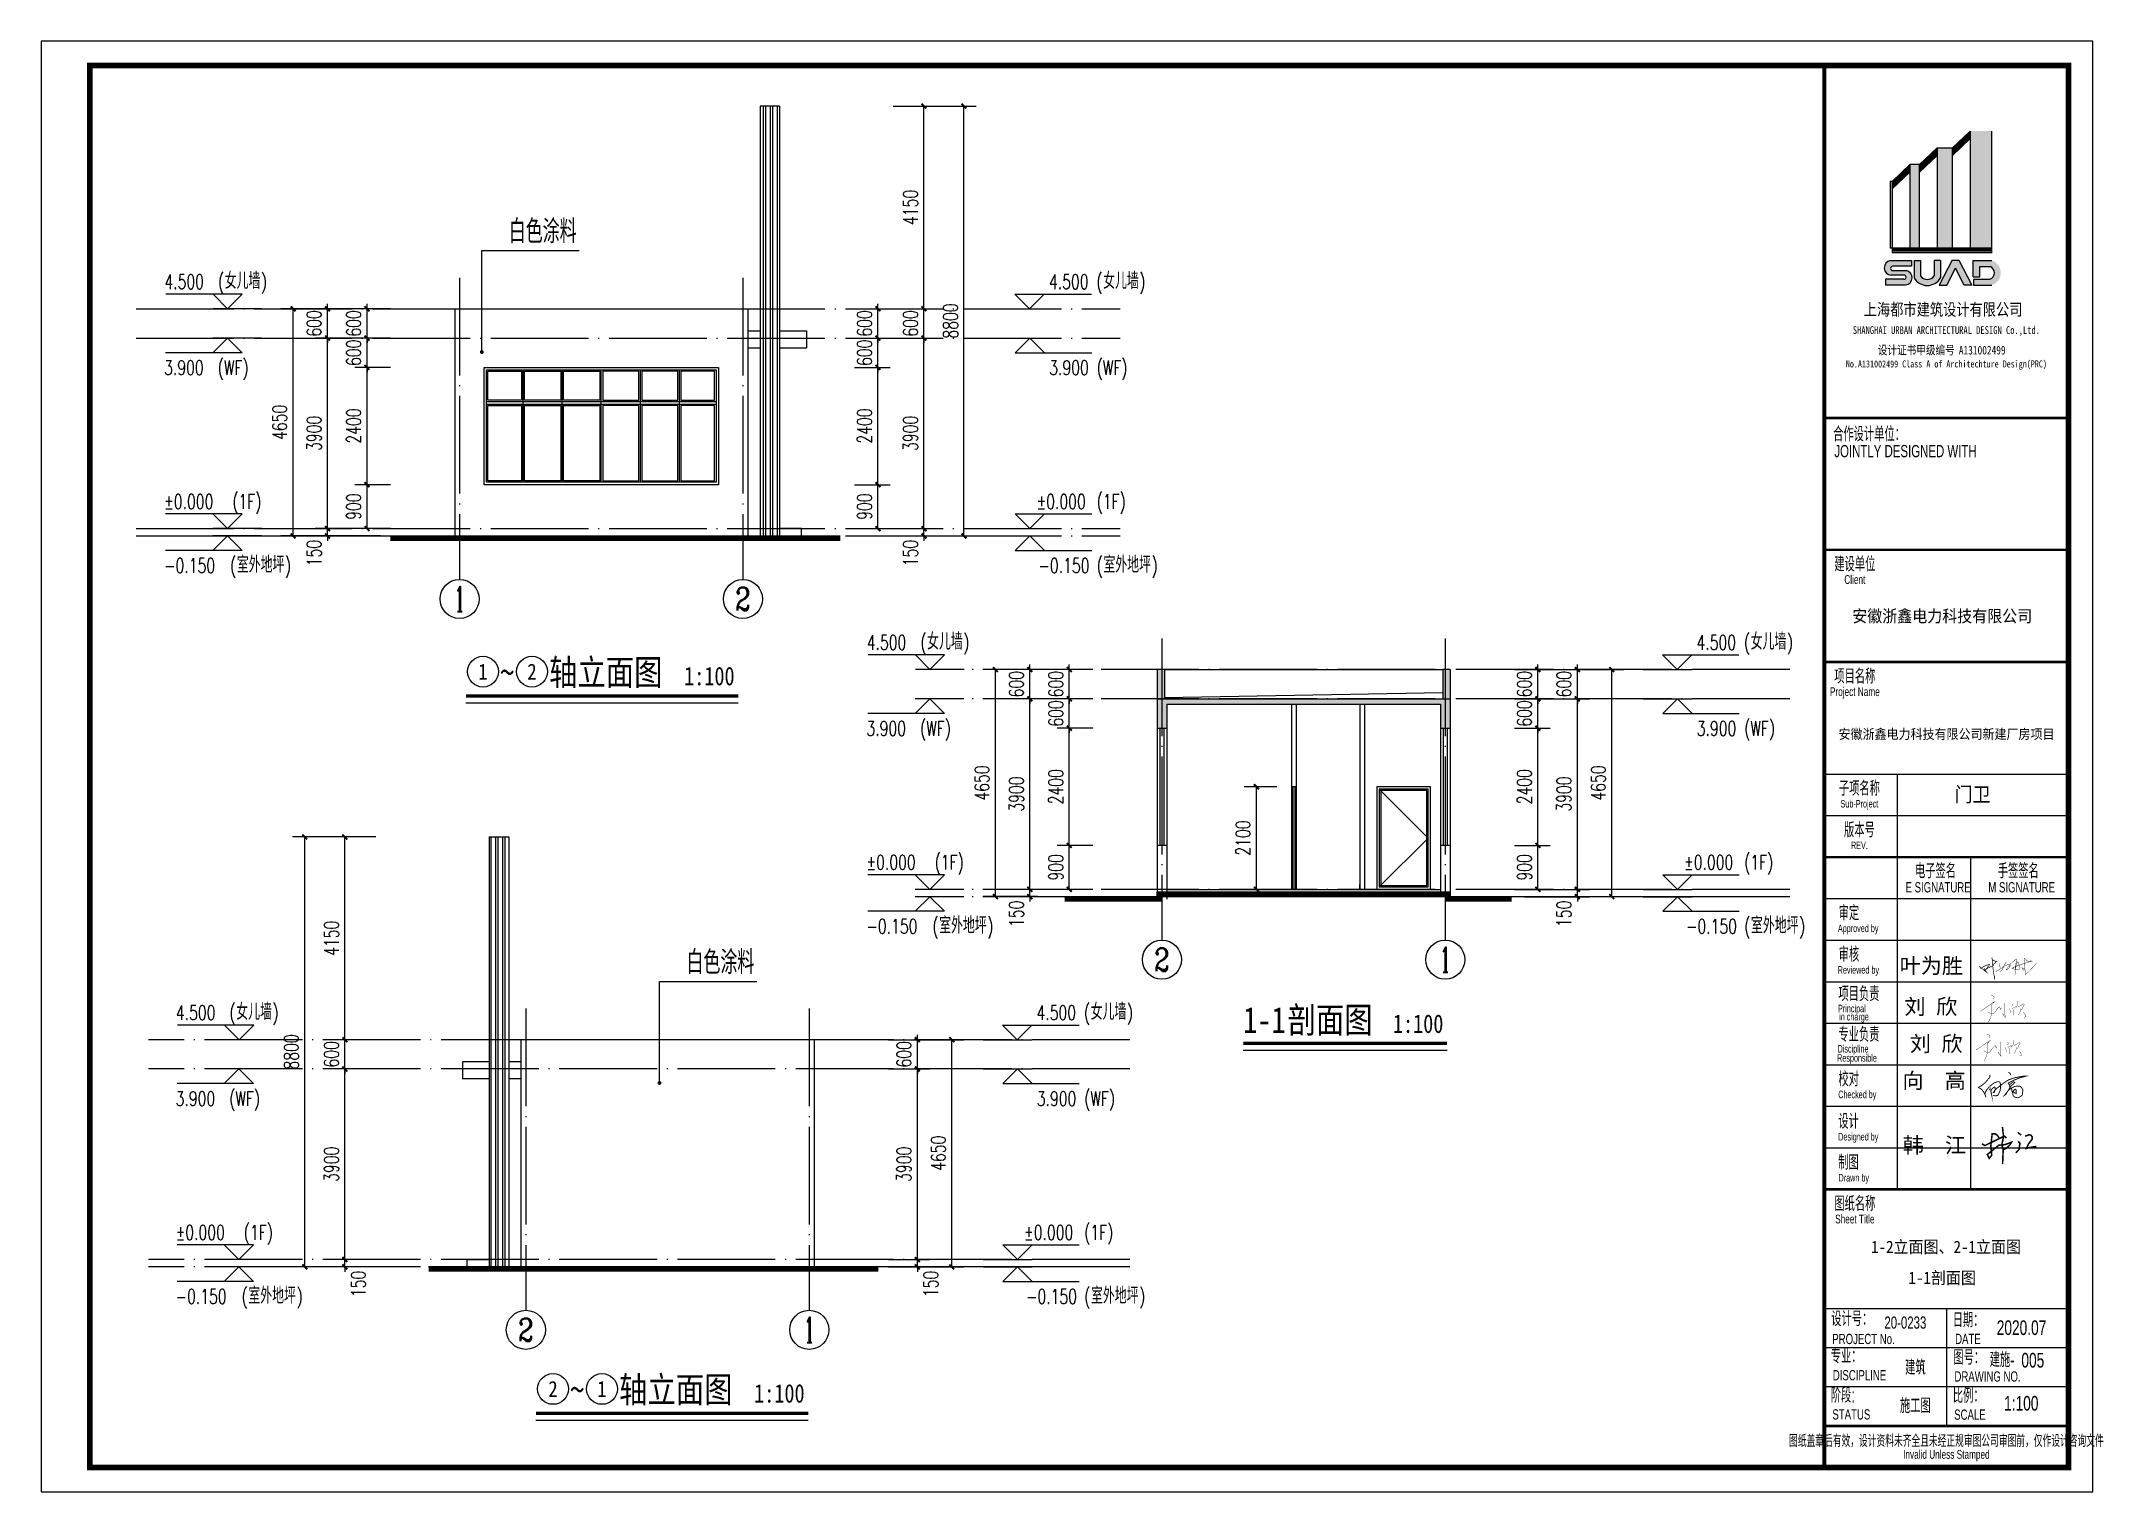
# Model space of a CAD drawing. Extents: x -356470 to -314470, y -791267 to -625262.
# Drawn here: x -356470 to -314470, y -749267 to -719567 of the extents above; entities that cross this region are included whole.
import ezdxf
from ezdxf.enums import TextEntityAlignment as Align

# ---------------------------------------------------------------- set-up
doc = ezdxf.new("R2010")
doc.units = 0
doc.header["$LTSCALE"] = 1000
doc.header["$MEASUREMENT"] = 0
doc.linetypes.add('DOTE', pattern=[2.42, 2, -0.2, 0.02, -0.2])
for name, color, linetype in [('00-tk', 151, 'Continuous'), ('A-Wall(建筑墙)', 7, 'Continuous'), ('AXIS', 3, 'Continuous'), ('AXIS_TEXT', 7, 'Continuous'), ('DIM_ELEV', 3, 'Continuous'), ('DIM_LEAD', 3, 'Continuous'), ('DIM_SYMB', 3, 'Continuous'), ('DOTE', 1, 'Continuous'), ('fur', 253, 'Continuous'), ('iicon', 7, 'Continuous'), ('PUB_DIM', 3, 'Continuous'), ('PUB_HATCH', 8, 'Continuous'), ('PUB_TEXT', 7, 'Continuous'), ('TK', 151, 'Continuous'), ('WINDOW', 4, 'Continuous'), ('签名', 1, 'Continuous')]:
    doc.layers.add(name, color=color, linetype=linetype)
doc.layers.add('功能名称', color=255, linetype='Continuous', lineweight=0)
doc.styles.add('_TCH_AXIS', font='COMPLEX', dxfattribs={"bigfont": 'GBCBIG'})
doc.styles.add('_TCH_DIM', font='SIMPLEX', dxfattribs={"bigfont": 'GBCBIG'})
doc.styles.add('_TCH_DIM_T3', font='SIMPLEX', dxfattribs={"width": 0.705882, "bigfont": 'GBCBIG'})
doc.styles.add('DS6HT', font='simhei.ttf', dxfattribs={"width": 0.8})
doc.styles.add('T&D', font='haiwenrs.shx', dxfattribs={"width": 0.7, "bigfont": 'hztxt.shx'})
doc.styles.add('TITLE', font='simhei.ttf', dxfattribs={"width": 0.7})
doc.styles.add('仿宋体', font='', dxfattribs={"width": 0.8})
doc.styles.get('仿宋体').set_extended_font_data('SimSun')
doc.dimstyles.new('_TCH_ARCH&&100', dxfattribs={"dimtxt": 297.5, "dimasz": 100, "dimexe": 250, "dimexo": 300, "dimgap": 126.25, "dimtad": 1, "dimdec": 0, "dimzin": 0, "dimdsep": 46, "dimtxsty": '_TCH_DIM_T3', "dimblk": 'ARCHTICK', "dimcen": 0.09, "dimclrt": 7, "dimazin": 2, "dimtfac": 1, "dimtdec": 0, "dimtix": 1, "dimtmove": 2, "dimatfit": 3, "dimfxl": 0, "dimtolj": 1, "dimtzin": 0, "dimarcsym": 0})

msp = doc.modelspace()

# ---------------------------------------------------------------- texts
at = {"layer": 'AXIS_TEXT', "style": '_TCH_AXIS'}
for s, height, p, p2 in [('1', 514.7, (-348012.9, -731244.8), (-347792.3, -731244.8)), ('2', 465.9, (-342257.9, -731220.4), (-341947.3, -731220.4)), ('2', 465.9, (-333682.2, -738603.9), (-333371.6, -738603.9)), ('1', 514.7, (-327837.2, -738628.3), (-327616.6, -738628.3)), ('2', 465.9, (-346701, -746181.4), (-346390.4, -746181.4)), ('1', 514.7, (-340856, -746205.8), (-340635.4, -746205.8))]:
    msp.add_text(s, height=height, dxfattribs=at).set_placement(p, p2, align=Align.FIT)
at = {"layer": 'PUB_TEXT', "style": '_TCH_DIM'}
for s, height, p in [('白色涂料', 482.27, (-346895.1, -723705)), ('女儿墙', 337.59, (-352708.6, -724643)), ('女儿墙', 337.59, (-334728.9, -724643)), ('室外地坪', 337.59, (-352461.1, -730453)), ('室外地坪', 337.59, (-334723.4, -730453)), ('女儿墙', 337.59, (-338332.9, -732026.5)), ('女儿墙', 337.59, (-321474.9, -732026.5)), ('室外地坪', 337.59, (-338085.4, -737836.5)), ('室外地坪', 337.59, (-321469.4, -737836.5)), ('白色涂料', 482.27, (-343258.3, -738666)), ('女儿墙', 337.59, (-352473.3, -739604)), ('女儿墙', 337.59, (-334983.7, -739604)), ('室外地坪', 337.59, (-352225.8, -745414)), ('室外地坪', 337.59, (-334978.2, -745414))]:
    msp.add_text(s, height=height, dxfattribs=at).set_placement(p)
at = {"layer": 'PUB_TEXT'}
for s, height, style, width, p in [('4.500', 297.5, '_TCH_DIM', 0.705882, (-353944.6, -724643)), ('(', 297.5, '_TCH_DIM', 0.705882, (-352848.6, -724643)), (')', 297.5, '_TCH_DIM', 0.705882, (-351971.4, -724643)), ('4.500', 297.5, '_TCH_DIM', 0.705882, (-335838.9, -724643)), ('(', 297.5, '_TCH_DIM', 0.705882, (-334868.9, -724643)), (')', 297.5, '_TCH_DIM', 0.705882, (-333991.7, -724643)), ('3.900', 297.5, '_TCH_DIM', 0.705882, (-353950.1, -726403)), ('(WF)', 297.5, '_TCH_DIM', 0.705882, (-352854.1, -726403)), ('3.900', 297.5, '_TCH_DIM', 0.705882, (-335833.4, -726403)), ('(WF)', 297.5, '_TCH_DIM', 0.705882, (-334863.4, -726403)), ('%%P0.000', 297.5, '_TCH_DIM', 0.705882, (-353950.1, -729143)), ('(1F)', 297.5, '_TCH_DIM', 0.705882, (-352555.1, -729143)), ('%%P0.000', 297.5, '_TCH_DIM', 0.705882, (-336093.4, -729143)), ('(1F)', 297.5, '_TCH_DIM', 0.705882, (-334863.4, -729143)), ('-0.150', 297.5, '_TCH_DIM', 0.705882, (-353950.1, -730453)), ('(', 297.5, '_TCH_DIM', 0.705882, (-352601.1, -730453)), (')', 297.5, '_TCH_DIM', 0.705882, (-351478.1, -730453)), ('-0.150', 297.5, '_TCH_DIM', 0.705882, (-336053.4, -730453)), ('(', 297.5, '_TCH_DIM', 0.705882, (-334863.4, -730453)), (')', 297.5, '_TCH_DIM', 0.705882, (-333740.5, -730453)), ('4.500', 297.5, '_TCH_DIM', 0.705882, (-339568.9, -732026.5)), ('(', 297.5, '_TCH_DIM', 0.705882, (-338472.9, -732026.5)), (')', 297.5, '_TCH_DIM', 0.705882, (-337595.6, -732026.5)), ('4.500', 297.5, '_TCH_DIM', 0.705882, (-322584.9, -732026.5)), ('(', 297.5, '_TCH_DIM', 0.705882, (-321614.9, -732026.5)), (')', 297.5, '_TCH_DIM', 0.705882, (-320737.6, -732026.5)), ('~', 531.6, '仿宋体', 0.8, (-347073.1, -732754.9)), ('轴立面图', 531.65, '仿宋体', 0.8, (-346070.6, -732754.9)), ('1:100', 379.75, '仿宋体', 0.8, (-343306.7, -732754.9)), ('3.900', 297.5, '_TCH_DIM', 0.705882, (-339574.4, -733786.5)), ('(WF)', 297.5, '_TCH_DIM', 0.705882, (-338478.4, -733786.5)), ('3.900', 297.5, '_TCH_DIM', 0.705882, (-322579.4, -733786.5)), ('(WF)', 297.5, '_TCH_DIM', 0.705882, (-321609.4, -733786.5)), ('%%P0.000', 297.5, '_TCH_DIM', 0.705882, (-339574.4, -736526.5)), ('(1F)', 297.5, '_TCH_DIM', 0.705882, (-338179.4, -736526.5)), ('%%P0.000', 297.5, '_TCH_DIM', 0.705882, (-322839.4, -736526.5)), ('(1F)', 297.5, '_TCH_DIM', 0.705882, (-321609.4, -736526.5)), ('(', 297.5, '_TCH_DIM', 0.705882, (-338225.4, -737836.5)), (')', 297.5, '_TCH_DIM', 0.705882, (-337102.4, -737836.5)), ('(', 297.5, '_TCH_DIM', 0.705882, (-321609.4, -737836.5)), (')', 297.5, '_TCH_DIM', 0.705882, (-320486.4, -737836.5)), ('-0.150', 297.5, '_TCH_DIM', 0.705882, (-339574.4, -737836.5)), ('-0.150', 297.5, '_TCH_DIM', 0.705882, (-322799.4, -737836.5)), ('4.500', 297.5, '_TCH_DIM', 0.705882, (-353709.3, -739604)), ('(', 297.5, '_TCH_DIM', 0.705882, (-352613.3, -739604)), (')', 297.5, '_TCH_DIM', 0.705882, (-351736.1, -739604)), ('4.500', 297.5, '_TCH_DIM', 0.705882, (-336093.7, -739604)), ('(', 297.5, '_TCH_DIM', 0.705882, (-335123.7, -739604)), (')', 297.5, '_TCH_DIM', 0.705882, (-334246.4, -739604)), ('1-1', 531.65, '仿宋体', 0.8, (-331862.4, -739871.4)), ('剖面图', 531.65, '仿宋体', 0.8, (-330955.1, -739871.4)), ('1:100', 379.75, '仿宋体', 0.8, (-328798.3, -739871.4)), ('3.900', 297.5, '_TCH_DIM', 0.705882, (-353714.8, -741364)), ('(WF)', 297.5, '_TCH_DIM', 0.705882, (-352618.8, -741364)), ('3.900', 297.5, '_TCH_DIM', 0.705882, (-336088.2, -741364)), ('(WF)', 297.5, '_TCH_DIM', 0.705882, (-335118.2, -741364)), ('%%P0.000', 297.5, '_TCH_DIM', 0.705882, (-353714.8, -744104)), ('(1F)', 297.5, '_TCH_DIM', 0.705882, (-352319.8, -744104)), ('%%P0.000', 297.5, '_TCH_DIM', 0.705882, (-336348.2, -744104)), ('(1F)', 297.5, '_TCH_DIM', 0.705882, (-335118.2, -744104)), ('(', 297.5, '_TCH_DIM', 0.705882, (-352365.8, -745414)), (')', 297.5, '_TCH_DIM', 0.705882, (-351242.8, -745414)), ('(', 297.5, '_TCH_DIM', 0.705882, (-335118.2, -745414)), (')', 297.5, '_TCH_DIM', 0.705882, (-333995.2, -745414)), ('-0.150', 297.5, '_TCH_DIM', 0.705882, (-353714.8, -745414)), ('-0.150', 297.5, '_TCH_DIM', 0.705882, (-336308.2, -745414)), ('~', 531.6, '仿宋体', 0.8, (-345639.9, -747437.9)), ('轴立面图', 531.65, '仿宋体', 0.8, (-344637.4, -747437.9)), ('1:100', 379.75, '仿宋体', 0.8, (-341873.5, -747437.9))]:
    msp.add_text(s, height=height, dxfattribs=dict(at, style=style, width=width)).set_placement(p)
at = {"layer": 'PUB_TEXT', "style": '仿宋体', "width": 1.040462}
for s, p, p2 in [('1', (-347519.3, -732637.5), (-347326.8, -732637.5)), ('2', (-346516.9, -732637.5), (-346324.4, -732637.5)), ('2', (-346086.1, -747320.5), (-345893.6, -747320.5)), ('1', (-345083.7, -747320.5), (-344891.2, -747320.5))]:
    msp.add_text(s, height=325.3, dxfattribs=at).set_placement(p, p2, align=Align.FIT)
at = {"layer": 'TK', "color": 7, "style": 'TITLE', "width": 0.8}
for s, height, p in [('上海都市建筑设计有限公司 ', 248, (-317469.5, -725186)), ('SHANGHAI URBAN ARCHITECTURAL DESIGN Co.,Ltd.', 160, (-317469.5, -725563.7)), ('No.A131002499 Class A of Architechture Design(PRC)', 144, (-317469.5, -726248.6)), ('设计证书甲级编号', 176, (-318086, -725982.7)), ('A131002499', 176, (-316736.1, -725982.9))]:
    msp.add_text(s, height=height, dxfattribs=at).set_placement(p, align=Align.CENTER)
at = {"layer": 'TK', "style": 'T&D', "width": 0.7}
for s, height, p in [('合作设计单位：', 300, (-319787.4, -727763.6)), ('JOINTLY DESIGNED WITH', 250, (-319762.6, -728086.1)), ('电子签名', 300, (-318112.4, -736704.9)), ('手签签名', 300, (-316418.4, -736704.9)), ('E SIGNATURE', 210, (-318305.4, -736994.4)), ('M SIGNATURE', 210, (-316611.4, -736994.4)), ('设计号：', 300, (-319826.3, -745872.1)), ('日期：', 300, (-317340.3, -745895.8)), ('专业：', 300, (-319836.8, -746634.7)), ('PROJECT No.', 210, (-319804.9, -746240.2)), ('DATE', 210, (-317290.8, -746239.2)), ('图号：', 300, (-317326.6, -746661.7)), ('阶段:', 300, (-319836.5, -747436.6)), ('DISCIPLINE', 210, (-319794.6, -746981.6)), ('比例：', 300, (-317337.6, -747445.3)), ('DRAWING NO.', 210, (-317304.5, -747007.8)), ('STATUS', 210, (-319802.9, -747783.6)), ('SCALE', 210, (-317310, -747788.7))]:
    msp.add_text(s, height=height, dxfattribs=at).set_placement(p)
at = {"layer": 'TK', "style": 'T&D'}
for s, height, width, p in [('建设单位', 300, 0.7, (-319343.4, -730275.5)), ('Client', 180, 0.7, (-319343.4, -730589.9)), ('项目名称', 300, 0.7, (-319343.4, -732570.5)), ('Project Name', 180, 0.7, (-319343.4, -732884.9)), ('子项名称', 300, 0.7, (-319249.9, -734865.5)), ('Sub-Project', 153, 0.7, (-319249.9, -735179.9)), ('版本号', 300, 0.7, (-319249.9, -735715.5)), ('REV.', 153, 0.7, (-319249.9, -736029.9)), ('审定', 300, 0.7, (-319463.7, -737415.5)), ('Approved by', 153, 0.7, (-319275, -737729.9)), ('审核', 300, 0.7, (-319464.6, -738265.5)), ('Reviewed by', 153, 0.7, (-319270.9, -738579.9)), ('项目负责', 300, 0.7, (-319260.4, -739071.2)), ('Principal', 153, 0.7, (-319404.8, -739370.6)), ('in charge', 153, 0.7, (-319361.5, -739538.8)), ('专业负责', 300, 0.7, (-319260.4, -739902.1)), ('Responsible', 153, 0.7, (-319299.7, -740382)), ('Discipline', 153, 0.7, (-319380.1, -740195.5)), ('校对', 300, 0.7, (-319468.7, -740815.5)), ('Checked by', 153, 0.7, (-319293.6, -741129.9)), ('设计', 300, 0.7, (-319470.4, -741681.1)), ('Designed by', 153, 0.7, (-319273, -741995.6)), ('制图', 300, 0.7, (-319472.8, -742520.7)), ('Drawn by', 153, 0.7, (-319365.6, -742835.2)), ('图纸名称', 300, 0.7, (-319343.4, -743365.5)), ('Sheet Title', 180, 0.7, (-319343.4, -743679.9)), ('图纸盖章后有效，设计资料未齐全且未经正规审图公司审图前，仅作设计咨询文件', 250, 0.53, (-317469.5, -748220.8)), ('Invalid Unless Stamped', 180, 0.7, (-317469.5, -748497.5))]:
    msp.add_text(s, height=height, dxfattribs=dict(at, width=width)).set_placement(p, align=Align.MIDDLE_CENTER)
at = {"layer": 'TK', "color": 2}
for s, height, style, width, p in [('安徽浙鑫电力科技有限公司', 250, 'TITLE', 0.9, (-317554.7, -731462.5)), ('安徽浙鑫电力科技有限公司新建厂房项目', 200, 'TITLE', 0.9, (-317466.6, -733853)), ('门卫', 300, 'TITLE', 0.9, (-316934, -735137.6)), ('20-0233', 250, 'T&D', 0.7, (-318309.1, -745924.7)), ('2020.07', 300, 'T&D', 0.7, (-315931.6, -746054.2)), ('建筑', 300, 'T&D', 0.7, (-318104.1, -746868.4)), ('建施-', 300, 'T&D', 0.7, (-316327.1, -746709)), ('施工图', 300, 'T&D', 0.7, (-318104.1, -747650.9)), ('1:100', 300, 'T&D', 0.7, (-315936.9, -747601.8))]:
    msp.add_text(s, height=height, dxfattribs=dict(at, style=style, width=width)).set_placement(p, align=Align.CENTER)
at = {"layer": 'TK', "color": 3, "style": 'TITLE', "width": 0.9}
for s, p in [('1-2立面图、2-1立面图', (-317476.6, -744374)), ('1-1剖面图', (-317555.6, -745007.5))]:
    msp.add_text(s, height=250, dxfattribs=at).set_placement(p, align=Align.CENTER)
at = {"layer": 'TK', "color": 3, "style": 'T&D', "width": 0.7}
msp.add_text('005', height=300, dxfattribs=at).set_placement((-315934.8, -746720))

# ---------------------------------------------------------------- blocks, each defined once
blk = doc.blocks.new('A$C7C122B11')
at = {"layer": 'iicon', "color": 13, "const_width": 7.58}
for points in [[(244, 611), (279, 605)], [(322, 465), (255, 393)], [(279, 605), (315, 591)], [(321, 572), (298, 526)], [(301, 455), (344, 476)], [(315, 591), (321, 572)], [(858, 469), (850, 439)], [(872, 485), (858, 469)], [(0, 251), (101, 316)], [(101, 316), (199, 383)], [(180, 234), (214, 214)], [(220, 61), (189, 0)], [(199, 383), (301, 455)], [(214, 214), (249, 201)], [(254, 164), (220, 61)], [(249, 201), (284, 195)], [(270, 260), (254, 164)], [(255, 393), (267, 338)], [(267, 338), (270, 260)], [(284, 195), (312, 200)], [(312, 200), (331, 220)], [(331, 220), (382, 295)], [(382, 295), (411, 328)], [(411, 328), (434, 349)], [(434, 349), (448, 349)], [(448, 349), (455, 315)], [(455, 315), (462, 292)], [(462, 292), (485, 335)], [(535, 158), (509, 209)], [(575, 108), (535, 158)], [(554, 440), (553, 381)], [(553, 381), (555, 298)], [(555, 298), (561, 212)], [(561, 212), (572, 134)], [(572, 134), (575, 108)], [(674, 309), (686, 266)], [(686, 266), (692, 224)], [(692, 224), (692, 211)], [(718, 416), (741, 413)], [(745, 400), (719, 368)], [(726, 309), (755, 327)], [(741, 413), (745, 400)], [(755, 327), (790, 346)], [(756, 296), (765, 257)], [(762, 218), (762, 180)], [(762, 180), (763, 160)], [(765, 257), (762, 218)], [(790, 346), (817, 357)], [(826, 342), (799, 315)], [(817, 357), (835, 356)], [(835, 356), (826, 342)], [(850, 439), (850, 403)], [(850, 403), (863, 373)], [(863, 373), (876, 363)], [(876, 363), (897, 363)], [(892, 201), (876, 164)], [(909, 233), (892, 201)], [(897, 363), (924, 382)], [(921, 283), (909, 233)], [(923, 311), (921, 283)], [(924, 382), (974, 414)], [(951, 294), (937, 279)], [(971, 334), (951, 294)], [(991, 378), (971, 334)], [(974, 414), (997, 421)], [(980, 231), (1007, 207)], [(1010, 411), (991, 378)], [(997, 421), (1010, 411)], [(1033, 121), (1002, 119)], [(1007, 207), (1028, 171)], [(1028, 171), (1033, 146)], [(1033, 146), (1033, 121)]]:
    blk.add_lwpolyline(points, dxfattribs=at)
blk = doc.blocks.new('A$C2CD672AE')
at = {"layer": '签名', "const_width": 40}
for points in [[(10, 523), (86, 480), (394, 629), (590, 723), (643, 672)], [(462, 656), (414, 738), (355, 782), (274, 780), (253, 600), (239, 476), (251, 353), (262, 228), (197, 148), (148, 248), (316, 383), (446, 488), (600, 502), (775, 564), (727, 488), (613, 394), (559, 372)], [(540, 958), (551, 861), (567, 712), (523, 495), (559, 372), (543, 1)], [(945, 587), (994, 537), (977, 455), (975, 388), (887, 289)], [(935, 820), (1023, 749)], [(1126, 719), (1223, 757), (1271, 749), (1305, 711), (1309, 646), (1217, 526), (1158, 404), (1244, 429), (1358, 448), (1418, 455)]]:
    blk.add_lwpolyline(points, dxfattribs=at)
blk = doc.blocks.new('A$C3CB17D36')
at = {"const_width": 19.8}
for points in [[(80, 483), (82, 436), (-4, 331), (-78, 262), (-162, 214), (-96, 172), (-54, 122), (-14, 43), (0, 0)], [(65, 180), (93, 156), (111, 112), (117, 72), (102, 134), (135, 190), (181, 222), (201, 209), (198, 167), (178, 105), (157, 102), (195, 158), (241, 200), (315, 257), (385, 312), (440, 349), (503, 383), (609, 420), (706, 439), (791, 454), (852, 454), (716, 416), (599, 368), (536, 337), (477, 307), (499, 274), (517, 240), (510, 196), (467, 131), (427, 62), (399, 43), (467, 131), (526, 187), (613, 233), (672, 242), (729, 240), (769, 207), (791, 169), (791, 122), (782, 49), (744, 16), (692, -10), (629, 1), (595, 23), (580, 54), (573, 98), (582, 119), (601, 157), (635, 177), (651, 159), (649, 129), (648, 81), (582, 119)], [(484, 543), (520, 516), (530, 479)], [(-29, 73), (10, 153), (71, 228), (167, 307), (248, 338), (278, 337), (299, 321), (315, 280), (314, 213), (304, 143), (282, 94), (256, 43), (211, 30), (146, 45)], [(511, 204), (545, 247), (597, 293), (620, 321), (595, 337), (562, 312), (534, 290), (503, 269)], [(573, 98), (558, 138), (557, 178), (546, 198)]]:
    blk.add_lwpolyline(points, dxfattribs=at)
blk = doc.blocks.new('5635634563456')
at = {"layer": 'AXIS', "color": 1, "ltscale": 1000}
for points, const_width in [([(456321, 227084), (456323, 227003), (456340, 226889), (456350, 226736), (456364, 226551), (456389, 226377), (456412, 226211), (456434, 226115), (456454, 225981), (456460, 225938)], 35), ([(456541, 226856), (456497, 226883), (456453, 226906), (456404, 226930), (456347, 226954), (456330, 226974)], 35), ([(456511, 226356), (456598, 226399), (456645, 226426), (456716, 226466), (456769, 226502), (456843, 226554), (456901, 226589), (456972, 226633), (457083, 226688), (457147, 226724), (457210, 226744), (457243, 226739), (457255, 226715), (457256, 226661), (457241, 226611), (457206, 226554), (457187, 226524), (457156, 226496), (457121, 226466), (457079, 226440), (457051, 226436), (457075, 226474), (457120, 226543), (457168, 226614), (457233, 226692), (457285, 226754), (457338, 226800), (457415, 226883), (457487, 226940), (457542, 226981), (457583, 227002), (457585, 226954), (457566, 226823), (457537, 226676), (457515, 226502), (457509, 226326), (457520, 226216)], 20), ([(455638, 226631), (456046, 226314), (455898, 226528)], 35), ([(455726, 226495), (455793, 226559), (455885, 226610), (455980, 226658), (456074, 226692), (456140, 226711), (456191, 226721), (456171, 226679), (456122, 226626), (456066, 226550), (456000, 226461), (455930, 226407)], 35), ([(456000, 226461), (456120, 226541), (456209, 226584), (456284, 226619), (456362, 226642), (456383, 226667), (456372, 226711), (456436, 226771), (456484, 226814), (456541, 226856), (456584, 226882)], 35), ([(456474, 226132), (456468, 226098), (456460, 225938)], 10), ([(456723, 226780), (456707, 226722), (456709, 226662), (456720, 226612), (456740, 226593), (456760, 226586), (456774, 226591)], 20)]:
    blk.add_lwpolyline(points, dxfattribs=dict(at, const_width=const_width))
for points in [[(457512, 226414, 20, 20, 0), (457568, 226678, 20, 20, 0), (457591, 226783, 20, 20, 0), (457627, 226841, 20, 20, 0), (457636, 226855, 20, 20, 0), (457670, 226830, 20, 20, 0), (457684, 226788, 20, 20, 0), (457721, 226669, 20, 20, 0), (457721, 226593, 20, 20, 0), (457722, 226502, 20, 20, 0), (457712, 226436, 20, 20, 0), (457675, 226435, 20, 20, 0), (457629, 226445, 20, 20, 0), (457579, 226451, 20, 20, 0), (457468, 226480, 20, 20, 0), (457412, 226504, 20, 20, 0), (457345, 226518, 20, 20, 0), (457423, 226562, 20, 20, 0), (457642, 226660, 20, 20, 0), (457903, 226748, 20, 20, 0), (458182, 226843, 20, 20, 0), (458298, 226875, 20, 20, 0), (458384, 226894, 20, 20, 0), (458349, 226902, 20, 20, 0), (458320, 226902, 20, 20, 0), (458244, 226891, 20, 20, 0), (458219, 226887, 20, 20, 0), (458166, 226893, 20, 20, 0), (458108, 226921, 20, 20, 0), (458072, 226957, 20, 20, 0), (458038, 226986, 20, 20, 0), (458000, 227029, 20, 20, 0), (457974, 227049, 20, 20, 0), (457985, 226931, 20, 20, 0), (458001, 226820, 20, 20, 0), (458013, 226590, 20, 20, 0), (458016, 226523, 20, 20, 0), (457984, 226423, 20, 20, 0), (457948, 226430, 20, 20, 0), (457915, 226448, 20, 20, 0), (457886, 226495, 20, 20, 0), (457875, 226514, 20, 20, 0), (457865, 226548, 20, 20, 0), (457913, 226535, 20, 20, 0), (457962, 226508, 20, 20, 0), (457985, 226486, 20, 20, 0), (458023, 226448, 20, 20, 0), (458044, 226386, 20, 20, 0), (458039, 226328, 20, 20, 0), (458028, 226266, 20, 20, 0), (458031, 226227, 20, 20, 0), (458032, 226211, 20, 20, 0), (458087, 226240, 20, 20, 0), (458166, 226298, 20, 20, 0), (458306, 226445, 20, 20, 0), (458437, 226588, 20, 20, 0), (458487, 226643, 20, 0, 0), (458657, 226831, 0, 0, 0)], [(457041, 226828, 20, 20, 0), (456957, 226700, 20, 20, 0), (456928, 226631, 20, 20, 0), (456875, 226503, 20, 20, 0), (456834, 226423, 20, 20, 0), (456812, 226396, 20, 20, 0), (456724, 226364, 20, 0, 0)]]:
    blk.add_lwpolyline(points, format="xyseb", dxfattribs=at)
blk = doc.blocks.new('签名')
at = {"xscale": 1.132661029987503, "yscale": 1.132661029972951, "zscale": 1.132661029967055}
for p in [(-1750, 4064), (-1860, 3062)]:
    blk.add_blockref('A$C7C122B11', p, dxfattribs=at)
at = {"layer": '00-tk', "xscale": 1.200000000011642, "yscale": 1.19999999999709, "zscale": 1.2}
blk.add_blockref('A$C3CB17D36', (-1599, 2124), dxfattribs=at)
at = {"layer": 'AXIS', "xscale": 0.5, "yscale": 0.5, "zscale": 0.5}
blk.add_blockref('5635634563456', (-229602, -107802), dxfattribs=at)
at = {"layer": '签名'}
blk.add_blockref('A$C2CD672AE', (-1713, 399), dxfattribs=at)
at = {"layer": '功能名称', "color": 7, "style": 'DS6HT'}
for s, p in [('叶为胜', (-3830, 5326)), ('刘 欣', (-3706, 4269)), ('刘 欣', (-3567, 3309)), ('向  高', (-3757, 2357)), ('韩  江', (-3750, 689))]:
    blk.add_text(s, height=400, dxfattribs=at).set_placement(p)
blk = doc.blocks.new('_ArchTick')
at = {"color": 0, "linetype": 'ByBlock', "const_width": 0.4}
blk.add_lwpolyline([(-0.5, -0.5), (0.5, 0.5)], dxfattribs=at)
blk = doc.blocks.new('*D21')
at = {"layer": 'Defpoints', "color": 0}
for p in [(-331592, -734832), (-330877, -734832), (-330877, -736932)]:
    blk.add_point(p, dxfattribs=at)
at = {"layer": 'PUB_DIM', "color": 0, "lineweight": -2}
for p, q in [((-331177, -734832), (-331842, -734832)), ((-331592, -736932), (-331592, -734832)), ((-331177, -736932), (-331842, -736932))]:
    blk.add_line(p, q, dxfattribs=at)
at = {"layer": 'PUB_DIM', "color": 0, "lineweight": -2, "xscale": 100, "yscale": 100, "zscale": 100}
for p, rotation in [((-331592, -734832), 90), ((-331592, -736932), 270)]:
    blk.add_blockref('_ArchTick', p, dxfattribs=dict(at, rotation=rotation))
at = {"layer": 'PUB_DIM', "color": 7, "insert": (-331867, -735882), "char_height": 297.5, "attachment_point": 5, "rotation": 90, "style": '_TCH_DIM_T3'}
blk.add_mtext('\\A1;2100', dxfattribs=at)
blk = doc.blocks.new('*D22')
at = {"layer": 'Defpoints', "color": 0}
for p in [(-335422, -732432), (-334643, -732432), (-334643, -733032)]:
    blk.add_point(p, dxfattribs=at)
at = {"layer": 'PUB_DIM', "color": 0, "lineweight": -2}
for p, q in [((-334943, -732432), (-335672, -732432)), ((-335422, -732432), (-335422, -732332)), ((-335422, -733032), (-335422, -732432)), ((-334943, -733032), (-335672, -733032)), ((-335422, -733032), (-335422, -733132))]:
    blk.add_line(p, q, dxfattribs=at)
at = {"layer": 'PUB_DIM', "color": 0, "lineweight": -2, "xscale": 100, "yscale": 100, "zscale": 100}
for p, rotation in [((-335422, -732432), 270), ((-335422, -733032), 90)]:
    blk.add_blockref('_ArchTick', p, dxfattribs=dict(at, rotation=rotation))
at = {"layer": 'PUB_DIM', "color": 7, "insert": (-335697, -732732), "char_height": 297.5, "attachment_point": 5, "rotation": 90, "style": '_TCH_DIM_T3'}
blk.add_mtext('\\A1;600', dxfattribs=at)
blk = doc.blocks.new('*D23')
at = {"layer": 'Defpoints', "color": 0}
for p in [(-335422, -733032), (-334643, -733032), (-334643, -733632)]:
    blk.add_point(p, dxfattribs=at)
at = {"layer": 'PUB_DIM', "color": 0, "lineweight": -2}
for p, q in [((-334943, -733032), (-335672, -733032)), ((-335422, -733032), (-335422, -732932)), ((-335422, -733632), (-335422, -733032)), ((-334943, -733632), (-335672, -733632)), ((-335422, -733632), (-335422, -733732))]:
    blk.add_line(p, q, dxfattribs=at)
at = {"layer": 'PUB_DIM', "color": 0, "lineweight": -2, "xscale": 100, "yscale": 100, "zscale": 100}
for p, rotation in [((-335422, -733032), 270), ((-335422, -733632), 90)]:
    blk.add_blockref('_ArchTick', p, dxfattribs=dict(at, rotation=rotation))
at = {"layer": 'PUB_DIM', "color": 7, "insert": (-335697, -733332), "char_height": 297.5, "attachment_point": 5, "rotation": 90, "style": '_TCH_DIM_T3'}
blk.add_mtext('\\A1;600', dxfattribs=at)
blk = doc.blocks.new('*D24')
at = {"layer": 'Defpoints', "color": 0}
for p in [(-335422, -733632), (-334643, -733632), (-334643, -736032)]:
    blk.add_point(p, dxfattribs=at)
at = {"layer": 'PUB_DIM', "color": 0, "lineweight": -2}
for p, q in [((-334943, -733632), (-335672, -733632)), ((-335422, -736032), (-335422, -733632)), ((-334943, -736032), (-335672, -736032))]:
    blk.add_line(p, q, dxfattribs=at)
at = {"layer": 'PUB_DIM', "color": 0, "lineweight": -2, "xscale": 100, "yscale": 100, "zscale": 100}
for p, rotation in [((-335422, -733632), 90), ((-335422, -736032), 270)]:
    blk.add_blockref('_ArchTick', p, dxfattribs=dict(at, rotation=rotation))
at = {"layer": 'PUB_DIM', "color": 7, "insert": (-335697, -734832), "char_height": 297.5, "attachment_point": 5, "rotation": 90, "style": '_TCH_DIM_T3'}
blk.add_mtext('\\A1;2400', dxfattribs=at)
blk = doc.blocks.new('*D25')
at = {"layer": 'Defpoints', "color": 0}
for p in [(-335422, -736032), (-334643, -736032), (-334643, -736932)]:
    blk.add_point(p, dxfattribs=at)
at = {"layer": 'PUB_DIM', "color": 0, "lineweight": -2}
for p, q in [((-334943, -736032), (-335672, -736032)), ((-335422, -736932), (-335422, -736032)), ((-334943, -736932), (-335672, -736932))]:
    blk.add_line(p, q, dxfattribs=at)
at = {"layer": 'PUB_DIM', "color": 0, "lineweight": -2, "xscale": 100, "yscale": 100, "zscale": 100}
for p, rotation in [((-335422, -736032), 90), ((-335422, -736932), 270)]:
    blk.add_blockref('_ArchTick', p, dxfattribs=dict(at, rotation=rotation))
at = {"layer": 'PUB_DIM', "color": 7, "insert": (-335697, -736482), "char_height": 297.5, "attachment_point": 5, "rotation": 90, "style": '_TCH_DIM_T3'}
blk.add_mtext('\\A1;900', dxfattribs=at)
blk = doc.blocks.new('*D26')
at = {"layer": 'Defpoints', "color": 0}
for p in [(-336230, -732432), (-334846, -732432), (-334846, -733032)]:
    blk.add_point(p, dxfattribs=at)
at = {"layer": 'PUB_DIM', "color": 0, "lineweight": -2}
for p, q in [((-335146, -732432), (-336480, -732432)), ((-336230, -732432), (-336230, -732332)), ((-336230, -733032), (-336230, -732432)), ((-335146, -733032), (-336480, -733032)), ((-336230, -733032), (-336230, -733132))]:
    blk.add_line(p, q, dxfattribs=at)
at = {"layer": 'PUB_DIM', "color": 0, "lineweight": -2, "xscale": 100, "yscale": 100, "zscale": 100}
for p, rotation in [((-336230, -732432), 270), ((-336230, -733032), 90)]:
    blk.add_blockref('_ArchTick', p, dxfattribs=dict(at, rotation=rotation))
at = {"layer": 'PUB_DIM', "color": 7, "insert": (-336505, -732732), "char_height": 297.5, "attachment_point": 5, "rotation": 90, "style": '_TCH_DIM_T3'}
blk.add_mtext('\\A1;600', dxfattribs=at)
blk = doc.blocks.new('*D27')
at = {"layer": 'Defpoints', "color": 0}
for p in [(-336230, -733032), (-334846, -733032), (-334846, -736932)]:
    blk.add_point(p, dxfattribs=at)
at = {"layer": 'PUB_DIM', "color": 0, "lineweight": -2}
for p, q in [((-335146, -733032), (-336480, -733032)), ((-336230, -736932), (-336230, -733032)), ((-335146, -736932), (-336480, -736932))]:
    blk.add_line(p, q, dxfattribs=at)
at = {"layer": 'PUB_DIM', "color": 0, "lineweight": -2, "xscale": 100, "yscale": 100, "zscale": 100}
for p, rotation in [((-336230, -733032), 90), ((-336230, -736932), 270)]:
    blk.add_blockref('_ArchTick', p, dxfattribs=dict(at, rotation=rotation))
at = {"layer": 'PUB_DIM', "color": 7, "insert": (-336505, -734982), "char_height": 297.5, "attachment_point": 5, "rotation": 90, "style": '_TCH_DIM_T3'}
blk.add_mtext('\\A1;3900', dxfattribs=at)
blk = doc.blocks.new('*D28')
at = {"layer": 'Defpoints', "color": 0}
for p in [(-336230, -736932), (-334846, -736932), (-334846, -737082)]:
    blk.add_point(p, dxfattribs=at)
at = {"layer": 'PUB_DIM', "color": 0, "lineweight": -2}
for p, q in [((-335146, -736932), (-336480, -736932)), ((-335146, -737082), (-336480, -737082)), ((-336230, -736932), (-336230, -736832)), ((-336230, -737082), (-336230, -736932)), ((-336230, -737082), (-336230, -737182))]:
    blk.add_line(p, q, dxfattribs=at)
at = {"layer": 'PUB_DIM', "color": 0, "lineweight": -2, "xscale": 100, "yscale": 100, "zscale": 100}
for p, rotation in [((-336230, -736932), 270), ((-336230, -737082), 90)]:
    blk.add_blockref('_ArchTick', p, dxfattribs=dict(at, rotation=rotation))
at = {"layer": 'PUB_DIM', "color": 7, "insert": (-336505, -737432), "char_height": 297.5, "attachment_point": 5, "rotation": 90, "style": '_TCH_DIM_T3'}
blk.add_mtext('\\A1;150', dxfattribs=at)
blk = doc.blocks.new('*D29')
at = {"layer": 'Defpoints', "color": 0}
for p in [(-336934, -732432), (-335771, -732432), (-335771, -737081)]:
    blk.add_point(p, dxfattribs=at)
at = {"layer": 'PUB_DIM', "color": 0, "lineweight": -2}
for p, q in [((-336071, -732432), (-337184, -732432)), ((-336934, -737081), (-336934, -732432)), ((-336071, -737081), (-337184, -737081))]:
    blk.add_line(p, q, dxfattribs=at)
at = {"layer": 'PUB_DIM', "color": 0, "lineweight": -2, "xscale": 100, "yscale": 100, "zscale": 100}
for p, rotation in [((-336934, -732432), 90), ((-336934, -737081), 270)]:
    blk.add_blockref('_ArchTick', p, dxfattribs=dict(at, rotation=rotation))
at = {"layer": 'PUB_DIM', "color": 7, "insert": (-337209, -734756), "char_height": 297.5, "attachment_point": 5, "rotation": 90, "style": '_TCH_DIM_T3'}
blk.add_mtext('\\A1;4650', dxfattribs=at)
blk = doc.blocks.new('*D30')
at = {"layer": 'Defpoints', "color": 0}
for p in [(-326611, -732432), (-325832, -732432), (-326611, -733032)]:
    blk.add_point(p, dxfattribs=at)
at = {"layer": 'PUB_DIM', "color": 0, "lineweight": -2}
for p, q in [((-326311, -732432), (-325582, -732432)), ((-325832, -732432), (-325832, -732332)), ((-325832, -733032), (-325832, -732432)), ((-326311, -733032), (-325582, -733032)), ((-325832, -733032), (-325832, -733132))]:
    blk.add_line(p, q, dxfattribs=at)
at = {"layer": 'PUB_DIM', "color": 0, "lineweight": -2, "xscale": 100, "yscale": 100, "zscale": 100}
for p, rotation in [((-325832, -732432), 270), ((-325832, -733032), 90)]:
    blk.add_blockref('_ArchTick', p, dxfattribs=dict(at, rotation=rotation))
at = {"layer": 'PUB_DIM', "color": 7, "insert": (-326107, -732732), "char_height": 297.5, "attachment_point": 5, "rotation": 90, "style": '_TCH_DIM_T3'}
blk.add_mtext('\\A1;600', dxfattribs=at)
blk = doc.blocks.new('*D31')
at = {"layer": 'Defpoints', "color": 0}
for p in [(-326611, -733032), (-325832, -733032), (-326611, -733632)]:
    blk.add_point(p, dxfattribs=at)
at = {"layer": 'PUB_DIM', "color": 0, "lineweight": -2}
for p, q in [((-326311, -733032), (-325582, -733032)), ((-325832, -733032), (-325832, -732932)), ((-325832, -733632), (-325832, -733032)), ((-326311, -733632), (-325582, -733632)), ((-325832, -733632), (-325832, -733732))]:
    blk.add_line(p, q, dxfattribs=at)
at = {"layer": 'PUB_DIM', "color": 0, "lineweight": -2, "xscale": 100, "yscale": 100, "zscale": 100}
for p, rotation in [((-325832, -733032), 270), ((-325832, -733632), 90)]:
    blk.add_blockref('_ArchTick', p, dxfattribs=dict(at, rotation=rotation))
at = {"layer": 'PUB_DIM', "color": 7, "insert": (-326107, -733332), "char_height": 297.5, "attachment_point": 5, "rotation": 90, "style": '_TCH_DIM_T3'}
blk.add_mtext('\\A1;600', dxfattribs=at)
blk = doc.blocks.new('*D32')
at = {"layer": 'Defpoints', "color": 0}
for p in [(-326611, -733632), (-325832, -733632), (-326611, -736032)]:
    blk.add_point(p, dxfattribs=at)
at = {"layer": 'PUB_DIM', "color": 0, "lineweight": -2}
for p, q in [((-326311, -733632), (-325582, -733632)), ((-325832, -736032), (-325832, -733632)), ((-326311, -736032), (-325582, -736032))]:
    blk.add_line(p, q, dxfattribs=at)
at = {"layer": 'PUB_DIM', "color": 0, "lineweight": -2, "xscale": 100, "yscale": 100, "zscale": 100}
for p, rotation in [((-325832, -733632), 90), ((-325832, -736032), 270)]:
    blk.add_blockref('_ArchTick', p, dxfattribs=dict(at, rotation=rotation))
at = {"layer": 'PUB_DIM', "color": 7, "insert": (-326107, -734832), "char_height": 297.5, "attachment_point": 5, "rotation": 90, "style": '_TCH_DIM_T3'}
blk.add_mtext('\\A1;2400', dxfattribs=at)
blk = doc.blocks.new('*D33')
at = {"layer": 'Defpoints', "color": 0}
for p in [(-326611, -736032), (-325832, -736032), (-326611, -736932)]:
    blk.add_point(p, dxfattribs=at)
at = {"layer": 'PUB_DIM', "color": 0, "lineweight": -2}
for p, q in [((-326311, -736032), (-325582, -736032)), ((-325832, -736932), (-325832, -736032)), ((-326311, -736932), (-325582, -736932))]:
    blk.add_line(p, q, dxfattribs=at)
at = {"layer": 'PUB_DIM', "color": 0, "lineweight": -2, "xscale": 100, "yscale": 100, "zscale": 100}
for p, rotation in [((-325832, -736032), 90), ((-325832, -736932), 270)]:
    blk.add_blockref('_ArchTick', p, dxfattribs=dict(at, rotation=rotation))
at = {"layer": 'PUB_DIM', "color": 7, "insert": (-326107, -736482), "char_height": 297.5, "attachment_point": 5, "rotation": 90, "style": '_TCH_DIM_T3'}
blk.add_mtext('\\A1;900', dxfattribs=at)
blk = doc.blocks.new('*D34')
at = {"layer": 'Defpoints', "color": 0}
for p in [(-326407, -732432), (-325023, -732432), (-326407, -733032)]:
    blk.add_point(p, dxfattribs=at)
at = {"layer": 'PUB_DIM', "color": 0, "lineweight": -2}
for p, q in [((-326107, -732432), (-324773, -732432)), ((-325023, -732432), (-325023, -732332)), ((-325023, -733032), (-325023, -732432)), ((-326107, -733032), (-324773, -733032)), ((-325023, -733032), (-325023, -733132))]:
    blk.add_line(p, q, dxfattribs=at)
at = {"layer": 'PUB_DIM', "color": 0, "lineweight": -2, "xscale": 100, "yscale": 100, "zscale": 100}
for p, rotation in [((-325023, -732432), 270), ((-325023, -733032), 90)]:
    blk.add_blockref('_ArchTick', p, dxfattribs=dict(at, rotation=rotation))
at = {"layer": 'PUB_DIM', "color": 7, "insert": (-325298, -732732), "char_height": 297.5, "attachment_point": 5, "rotation": 90, "style": '_TCH_DIM_T3'}
blk.add_mtext('\\A1;600', dxfattribs=at)
blk = doc.blocks.new('*D35')
at = {"layer": 'Defpoints', "color": 0}
for p in [(-326407, -733032), (-325023, -733032), (-326407, -736932)]:
    blk.add_point(p, dxfattribs=at)
at = {"layer": 'PUB_DIM', "color": 0, "lineweight": -2}
for p, q in [((-326107, -733032), (-324773, -733032)), ((-325023, -736932), (-325023, -733032)), ((-326107, -736932), (-324773, -736932))]:
    blk.add_line(p, q, dxfattribs=at)
at = {"layer": 'PUB_DIM', "color": 0, "lineweight": -2, "xscale": 100, "yscale": 100, "zscale": 100}
for p, rotation in [((-325023, -733032), 90), ((-325023, -736932), 270)]:
    blk.add_blockref('_ArchTick', p, dxfattribs=dict(at, rotation=rotation))
at = {"layer": 'PUB_DIM', "color": 7, "insert": (-325298, -734982), "char_height": 297.5, "attachment_point": 5, "rotation": 90, "style": '_TCH_DIM_T3'}
blk.add_mtext('\\A1;3900', dxfattribs=at)
blk = doc.blocks.new('*D36')
at = {"layer": 'Defpoints', "color": 0}
for p in [(-326407, -736932), (-326407, -737082), (-325023, -736932)]:
    blk.add_point(p, dxfattribs=at)
at = {"layer": 'PUB_DIM', "color": 0, "lineweight": -2}
for p, q in [((-326107, -736932), (-324773, -736932)), ((-326107, -737082), (-324773, -737082)), ((-325023, -736932), (-325023, -736832)), ((-325023, -737082), (-325023, -736932)), ((-325023, -737082), (-325023, -737182))]:
    blk.add_line(p, q, dxfattribs=at)
at = {"layer": 'PUB_DIM', "color": 0, "lineweight": -2, "xscale": 100, "yscale": 100, "zscale": 100}
for p, rotation in [((-325023, -736932), 270), ((-325023, -737082), 90)]:
    blk.add_blockref('_ArchTick', p, dxfattribs=dict(at, rotation=rotation))
at = {"layer": 'PUB_DIM', "color": 7, "insert": (-325298, -737432), "char_height": 297.5, "attachment_point": 5, "rotation": 90, "style": '_TCH_DIM_T3'}
blk.add_mtext('\\A1;150', dxfattribs=at)
blk = doc.blocks.new('*D37')
at = {"layer": 'Defpoints', "color": 0}
for p in [(-325483, -732432), (-324319, -732432), (-325483, -737081)]:
    blk.add_point(p, dxfattribs=at)
at = {"layer": 'PUB_DIM', "color": 0, "lineweight": -2}
for p, q in [((-325183, -732432), (-324069, -732432)), ((-324319, -737081), (-324319, -732432)), ((-325183, -737081), (-324069, -737081))]:
    blk.add_line(p, q, dxfattribs=at)
at = {"layer": 'PUB_DIM', "color": 0, "lineweight": -2, "xscale": 100, "yscale": 100, "zscale": 100}
for p, rotation in [((-324319, -732432), 90), ((-324319, -737081), 270)]:
    blk.add_blockref('_ArchTick', p, dxfattribs=dict(at, rotation=rotation))
at = {"layer": 'PUB_DIM', "color": 7, "insert": (-324594, -734756), "char_height": 297.5, "attachment_point": 5, "rotation": 90, "style": '_TCH_DIM_T3'}
blk.add_mtext('\\A1;4650', dxfattribs=at)
blk = doc.blocks.new('*D39')
at = {"layer": 'Defpoints', "color": 0}
for p in [(-350250.25, -735859), (-349317.25, -735859), (-349317.25, -740009)]:
    blk.add_point(p, dxfattribs=at)
at = {"layer": 'PUB_DIM', "color": 0, "lineweight": -2}
for p, q in [((-349617.25, -735859), (-350500.25, -735859)), ((-350250.25, -740009), (-350250.25, -735859)), ((-349617.25, -740009), (-350500.25, -740009))]:
    blk.add_line(p, q, dxfattribs=at)
at = {"layer": 'PUB_DIM', "color": 0, "lineweight": -2, "xscale": 100, "yscale": 100, "zscale": 100}
for p, rotation in [((-350250.25, -735859), 90), ((-350250.25, -740009), 270)]:
    blk.add_blockref('_ArchTick', p, dxfattribs=dict(at, rotation=rotation))
at = {"layer": 'PUB_DIM', "color": 7, "insert": (-350525.25, -737934), "char_height": 297.5, "attachment_point": 5, "rotation": 90, "style": '_TCH_DIM_T3'}
blk.add_mtext('\\A1;4150', dxfattribs=at)
blk = doc.blocks.new('*D40')
at = {"layer": 'Defpoints', "color": 0}
for p in [(-350250.25, -740009), (-349317.25, -740009), (-349317.25, -740609)]:
    blk.add_point(p, dxfattribs=at)
at = {"layer": 'PUB_DIM', "color": 0, "lineweight": -2}
for p, q in [((-349617.25, -740009), (-350500.25, -740009)), ((-350250.25, -740009), (-350250.25, -739909)), ((-350250.25, -740609), (-350250.25, -740009)), ((-349617.25, -740609), (-350500.25, -740609)), ((-350250.25, -740609), (-350250.25, -740709))]:
    blk.add_line(p, q, dxfattribs=at)
at = {"layer": 'PUB_DIM', "color": 0, "lineweight": -2, "xscale": 100, "yscale": 100, "zscale": 100}
for p, rotation in [((-350250.25, -740009), 270), ((-350250.25, -740609), 90)]:
    blk.add_blockref('_ArchTick', p, dxfattribs=dict(at, rotation=rotation))
at = {"layer": 'PUB_DIM', "color": 7, "insert": (-350525.25, -740309), "char_height": 297.5, "attachment_point": 5, "rotation": 90, "style": '_TCH_DIM_T3'}
blk.add_mtext('\\A1;600', dxfattribs=at)
blk = doc.blocks.new('*D41')
at = {"layer": 'Defpoints', "color": 0}
for p in [(-350250.25, -740609), (-349317.25, -740609), (-349317.25, -744509)]:
    blk.add_point(p, dxfattribs=at)
at = {"layer": 'PUB_DIM', "color": 0, "lineweight": -2}
for p, q in [((-349617.25, -740609), (-350500.25, -740609)), ((-350250.25, -744509), (-350250.25, -740609)), ((-349617.25, -744509), (-350500.25, -744509))]:
    blk.add_line(p, q, dxfattribs=at)
at = {"layer": 'PUB_DIM', "color": 0, "lineweight": -2, "xscale": 100, "yscale": 100, "zscale": 100}
for p, rotation in [((-350250.25, -740609), 90), ((-350250.25, -744509), 270)]:
    blk.add_blockref('_ArchTick', p, dxfattribs=dict(at, rotation=rotation))
at = {"layer": 'PUB_DIM', "color": 7, "insert": (-350525.25, -742559), "char_height": 297.5, "attachment_point": 5, "rotation": 90, "style": '_TCH_DIM_T3'}
blk.add_mtext('\\A1;3900', dxfattribs=at)
blk = doc.blocks.new('*D42')
at = {"layer": 'Defpoints', "color": 0}
for p in [(-350250.25, -744509), (-349317.25, -744509), (-349317.25, -744659)]:
    blk.add_point(p, dxfattribs=at)
at = {"layer": 'PUB_DIM', "color": 0, "lineweight": -2}
for p, q in [((-349617.25, -744509), (-350500.25, -744509)), ((-349617.25, -744659), (-350500.25, -744659)), ((-350250.25, -744509), (-350250.25, -744409)), ((-350250.25, -744659), (-350250.25, -744509)), ((-350250.25, -744659), (-350250.25, -744759))]:
    blk.add_line(p, q, dxfattribs=at)
at = {"layer": 'PUB_DIM', "color": 0, "lineweight": -2, "xscale": 100, "yscale": 100, "zscale": 100}
for p, rotation in [((-350250.25, -744509), 270), ((-350250.25, -744659), 90)]:
    blk.add_blockref('_ArchTick', p, dxfattribs=dict(at, rotation=rotation))
at = {"layer": 'PUB_DIM', "color": 7, "insert": (-349975.25, -745009), "char_height": 297.5, "attachment_point": 5, "rotation": 90, "style": '_TCH_DIM_T3'}
blk.add_mtext('\\A1;150', dxfattribs=at)
blk = doc.blocks.new('*D43')
at = {"layer": 'Defpoints', "color": 0}
for p in [(-351070, -735859), (-349906, -735859), (-349906, -744659)]:
    blk.add_point(p, dxfattribs=at)
at = {"layer": 'PUB_DIM', "color": 0, "lineweight": -2}
for p, q in [((-350206, -735859), (-351320, -735859)), ((-351070, -744659), (-351070, -735859)), ((-350206, -744659), (-351320, -744659))]:
    blk.add_line(p, q, dxfattribs=at)
at = {"layer": 'PUB_DIM', "color": 0, "lineweight": -2, "xscale": 100, "yscale": 100, "zscale": 100}
for p, rotation in [((-351070, -735859), 90), ((-351070, -744659), 270)]:
    blk.add_blockref('_ArchTick', p, dxfattribs=dict(at, rotation=rotation))
at = {"layer": 'PUB_DIM', "color": 7, "insert": (-351345, -740259), "char_height": 297.5, "attachment_point": 5, "rotation": 90, "style": '_TCH_DIM_T3'}
blk.add_mtext('\\A1;8800', dxfattribs=at)
blk = doc.blocks.new('*D44')
at = {"layer": 'Defpoints', "color": 0}
for p in [(-339426.25, -740009), (-338532.25, -740009), (-339426.25, -740609)]:
    blk.add_point(p, dxfattribs=at)
at = {"layer": 'PUB_DIM', "color": 0, "lineweight": -2}
for p, q in [((-339126.25, -740009), (-338282.25, -740009)), ((-338532.25, -740009), (-338532.25, -739909)), ((-338532.25, -740609), (-338532.25, -740009)), ((-339126.25, -740609), (-338282.25, -740609)), ((-338532.25, -740609), (-338532.25, -740709))]:
    blk.add_line(p, q, dxfattribs=at)
at = {"layer": 'PUB_DIM', "color": 0, "lineweight": -2, "xscale": 100, "yscale": 100, "zscale": 100}
for p, rotation in [((-338532.25, -740009), 270), ((-338532.25, -740609), 90)]:
    blk.add_blockref('_ArchTick', p, dxfattribs=dict(at, rotation=rotation))
at = {"layer": 'PUB_DIM', "color": 7, "insert": (-338807.25, -740309), "char_height": 297.5, "attachment_point": 5, "rotation": 90, "style": '_TCH_DIM_T3'}
blk.add_mtext('\\A1;600', dxfattribs=at)
blk = doc.blocks.new('*D45')
at = {"layer": 'Defpoints', "color": 0}
for p in [(-339426.25, -740609), (-338532.25, -740609), (-339426.25, -744509)]:
    blk.add_point(p, dxfattribs=at)
at = {"layer": 'PUB_DIM', "color": 0, "lineweight": -2}
for p, q in [((-339126.25, -740609), (-338282.25, -740609)), ((-338532.25, -744509), (-338532.25, -740609)), ((-339126.25, -744509), (-338282.25, -744509))]:
    blk.add_line(p, q, dxfattribs=at)
at = {"layer": 'PUB_DIM', "color": 0, "lineweight": -2, "xscale": 100, "yscale": 100, "zscale": 100}
for p, rotation in [((-338532.25, -740609), 90), ((-338532.25, -744509), 270)]:
    blk.add_blockref('_ArchTick', p, dxfattribs=dict(at, rotation=rotation))
at = {"layer": 'PUB_DIM', "color": 7, "insert": (-338807.25, -742559), "char_height": 297.5, "attachment_point": 5, "rotation": 90, "style": '_TCH_DIM_T3'}
blk.add_mtext('\\A1;3900', dxfattribs=at)
blk = doc.blocks.new('*D46')
at = {"layer": 'Defpoints', "color": 0}
for p in [(-339426.25, -744509), (-339426.25, -744659), (-338532.25, -744509)]:
    blk.add_point(p, dxfattribs=at)
at = {"layer": 'PUB_DIM', "color": 0, "lineweight": -2}
for p, q in [((-339126.25, -744509), (-338282.25, -744509)), ((-339126.25, -744659), (-338282.25, -744659)), ((-338532.25, -744509), (-338532.25, -744409)), ((-338532.25, -744659), (-338532.25, -744509)), ((-338532.25, -744659), (-338532.25, -744759))]:
    blk.add_line(p, q, dxfattribs=at)
at = {"layer": 'PUB_DIM', "color": 0, "lineweight": -2, "xscale": 100, "yscale": 100, "zscale": 100}
for p, rotation in [((-338532.25, -744509), 270), ((-338532.25, -744659), 90)]:
    blk.add_blockref('_ArchTick', p, dxfattribs=dict(at, rotation=rotation))
at = {"layer": 'PUB_DIM', "color": 7, "insert": (-338257.25, -745009), "char_height": 297.5, "attachment_point": 5, "rotation": 90, "style": '_TCH_DIM_T3'}
blk.add_mtext('\\A1;150', dxfattribs=at)
blk = doc.blocks.new('*D47')
at = {"layer": 'Defpoints', "color": 0}
for p in [(-338992, -740009), (-337828, -740009), (-338992, -744659)]:
    blk.add_point(p, dxfattribs=at)
at = {"layer": 'PUB_DIM', "color": 0, "lineweight": -2}
for p, q in [((-338692, -740009), (-337578, -740009)), ((-337828, -744659), (-337828, -740009)), ((-338692, -744659), (-337578, -744659))]:
    blk.add_line(p, q, dxfattribs=at)
at = {"layer": 'PUB_DIM', "color": 0, "lineweight": -2, "xscale": 100, "yscale": 100, "zscale": 100}
for p, rotation in [((-337828, -740009), 90), ((-337828, -744659), 270)]:
    blk.add_blockref('_ArchTick', p, dxfattribs=dict(at, rotation=rotation))
at = {"layer": 'PUB_DIM', "color": 7, "insert": (-338103, -742334), "char_height": 297.5, "attachment_point": 5, "rotation": 90, "style": '_TCH_DIM_T3'}
blk.add_mtext('\\A1;4650', dxfattribs=at)
blk = doc.blocks.new('*D66')
at = {"layer": 'Defpoints', "color": 0}
for p in [(-340118, -725048), (-339339, -725048), (-340118, -725648)]:
    blk.add_point(p, dxfattribs=at)
at = {"layer": 'PUB_DIM', "color": 0, "lineweight": -2}
for p, q in [((-339818, -725048), (-339089, -725048)), ((-339339, -725048), (-339339, -724948)), ((-339339, -725648), (-339339, -725048)), ((-339818, -725648), (-339089, -725648)), ((-339339, -725648), (-339339, -725748))]:
    blk.add_line(p, q, dxfattribs=at)
at = {"layer": 'PUB_DIM', "color": 0, "lineweight": -2, "xscale": 100, "yscale": 100, "zscale": 100}
for p, rotation in [((-339339, -725048), 270), ((-339339, -725648), 90)]:
    blk.add_blockref('_ArchTick', p, dxfattribs=dict(at, rotation=rotation))
at = {"layer": 'PUB_DIM', "color": 7, "insert": (-339614, -725348), "char_height": 297.5, "attachment_point": 5, "rotation": 90, "style": '_TCH_DIM_T3'}
blk.add_mtext('\\A1;600', dxfattribs=at)
blk = doc.blocks.new('*D67')
at = {"layer": 'Defpoints', "color": 0}
for p in [(-340118, -725648), (-339339, -725648), (-340118, -726248)]:
    blk.add_point(p, dxfattribs=at)
at = {"layer": 'PUB_DIM', "color": 0, "lineweight": -2}
for p, q in [((-339818, -725648), (-339089, -725648)), ((-339339, -725648), (-339339, -725548)), ((-339339, -726248), (-339339, -725648)), ((-339818, -726248), (-339089, -726248)), ((-339339, -726248), (-339339, -726348))]:
    blk.add_line(p, q, dxfattribs=at)
at = {"layer": 'PUB_DIM', "color": 0, "lineweight": -2, "xscale": 100, "yscale": 100, "zscale": 100}
for p, rotation in [((-339339, -725648), 270), ((-339339, -726248), 90)]:
    blk.add_blockref('_ArchTick', p, dxfattribs=dict(at, rotation=rotation))
at = {"layer": 'PUB_DIM', "color": 7, "insert": (-339614, -725948), "char_height": 297.5, "attachment_point": 5, "rotation": 90, "style": '_TCH_DIM_T3'}
blk.add_mtext('\\A1;600', dxfattribs=at)
blk = doc.blocks.new('*D68')
at = {"layer": 'Defpoints', "color": 0}
for p in [(-340118, -726248), (-339339, -726248), (-340118, -728648)]:
    blk.add_point(p, dxfattribs=at)
at = {"layer": 'PUB_DIM', "color": 0, "lineweight": -2}
for p, q in [((-339818, -726248), (-339089, -726248)), ((-339339, -728648), (-339339, -726248)), ((-339818, -728648), (-339089, -728648))]:
    blk.add_line(p, q, dxfattribs=at)
at = {"layer": 'PUB_DIM', "color": 0, "lineweight": -2, "xscale": 100, "yscale": 100, "zscale": 100}
for p, rotation in [((-339339, -726248), 90), ((-339339, -728648), 270)]:
    blk.add_blockref('_ArchTick', p, dxfattribs=dict(at, rotation=rotation))
at = {"layer": 'PUB_DIM', "color": 7, "insert": (-339614, -727448), "char_height": 297.5, "attachment_point": 5, "rotation": 90, "style": '_TCH_DIM_T3'}
blk.add_mtext('\\A1;2400', dxfattribs=at)
blk = doc.blocks.new('*D69')
at = {"layer": 'Defpoints', "color": 0}
for p in [(-340118, -728648), (-339339, -728648), (-340118, -729548)]:
    blk.add_point(p, dxfattribs=at)
at = {"layer": 'PUB_DIM', "color": 0, "lineweight": -2}
for p, q in [((-339818, -728648), (-339089, -728648)), ((-339339, -729548), (-339339, -728648)), ((-339818, -729548), (-339089, -729548))]:
    blk.add_line(p, q, dxfattribs=at)
at = {"layer": 'PUB_DIM', "color": 0, "lineweight": -2, "xscale": 100, "yscale": 100, "zscale": 100}
for p, rotation in [((-339339, -728648), 90), ((-339339, -729548), 270)]:
    blk.add_blockref('_ArchTick', p, dxfattribs=dict(at, rotation=rotation))
at = {"layer": 'PUB_DIM', "color": 7, "insert": (-339614, -729098), "char_height": 297.5, "attachment_point": 5, "rotation": 90, "style": '_TCH_DIM_T3'}
blk.add_mtext('\\A1;900', dxfattribs=at)
blk = doc.blocks.new('*D70')
at = {"layer": 'Defpoints', "color": 0}
for p in [(-339331, -720898), (-338398, -720898), (-339331, -725048)]:
    blk.add_point(p, dxfattribs=at)
at = {"layer": 'PUB_DIM', "color": 0, "lineweight": -2}
for p, q in [((-339031, -720898), (-338148, -720898)), ((-338398, -725048), (-338398, -720898)), ((-339031, -725048), (-338148, -725048))]:
    blk.add_line(p, q, dxfattribs=at)
at = {"layer": 'PUB_DIM', "color": 0, "lineweight": -2, "xscale": 100, "yscale": 100, "zscale": 100}
for p, rotation in [((-338398, -720898), 90), ((-338398, -725048), 270)]:
    blk.add_blockref('_ArchTick', p, dxfattribs=dict(at, rotation=rotation))
at = {"layer": 'PUB_DIM', "color": 7, "insert": (-338673, -722973), "char_height": 297.5, "attachment_point": 5, "rotation": 90, "style": '_TCH_DIM_T3'}
blk.add_mtext('\\A1;4150', dxfattribs=at)
blk = doc.blocks.new('*D71')
at = {"layer": 'Defpoints', "color": 0}
for p in [(-339331, -725048), (-338398, -725048), (-339331, -725648)]:
    blk.add_point(p, dxfattribs=at)
at = {"layer": 'PUB_DIM', "color": 0, "lineweight": -2}
for p, q in [((-339031, -725048), (-338148, -725048)), ((-338398, -725048), (-338398, -724948)), ((-338398, -725648), (-338398, -725048)), ((-339031, -725648), (-338148, -725648)), ((-338398, -725648), (-338398, -725748))]:
    blk.add_line(p, q, dxfattribs=at)
at = {"layer": 'PUB_DIM', "color": 0, "lineweight": -2, "xscale": 100, "yscale": 100, "zscale": 100}
for p, rotation in [((-338398, -725048), 270), ((-338398, -725648), 90)]:
    blk.add_blockref('_ArchTick', p, dxfattribs=dict(at, rotation=rotation))
at = {"layer": 'PUB_DIM', "color": 7, "insert": (-338673, -725348), "char_height": 297.5, "attachment_point": 5, "rotation": 90, "style": '_TCH_DIM_T3'}
blk.add_mtext('\\A1;600', dxfattribs=at)
blk = doc.blocks.new('*D72')
at = {"layer": 'Defpoints', "color": 0}
for p in [(-339331, -725648), (-338398, -725648), (-339331, -729548)]:
    blk.add_point(p, dxfattribs=at)
at = {"layer": 'PUB_DIM', "color": 0, "lineweight": -2}
for p, q in [((-339031, -725648), (-338148, -725648)), ((-338398, -729548), (-338398, -725648)), ((-339031, -729548), (-338148, -729548))]:
    blk.add_line(p, q, dxfattribs=at)
at = {"layer": 'PUB_DIM', "color": 0, "lineweight": -2, "xscale": 100, "yscale": 100, "zscale": 100}
for p, rotation in [((-338398, -725648), 90), ((-338398, -729548), 270)]:
    blk.add_blockref('_ArchTick', p, dxfattribs=dict(at, rotation=rotation))
at = {"layer": 'PUB_DIM', "color": 7, "insert": (-338673, -727598), "char_height": 297.5, "attachment_point": 5, "rotation": 90, "style": '_TCH_DIM_T3'}
blk.add_mtext('\\A1;3900', dxfattribs=at)
blk = doc.blocks.new('*D73')
at = {"layer": 'Defpoints', "color": 0}
for p in [(-339331, -729548), (-339331, -729698), (-338398, -729548)]:
    blk.add_point(p, dxfattribs=at)
at = {"layer": 'PUB_DIM', "color": 0, "lineweight": -2}
for p, q in [((-338398, -729548), (-338398, -729448)), ((-339031, -729548), (-338148, -729548)), ((-339031, -729698), (-338148, -729698)), ((-338398, -729698), (-338398, -729548)), ((-338398, -729698), (-338398, -729798))]:
    blk.add_line(p, q, dxfattribs=at)
at = {"layer": 'PUB_DIM', "color": 0, "lineweight": -2, "xscale": 100, "yscale": 100, "zscale": 100}
for p, rotation in [((-338398, -729548), 270), ((-338398, -729698), 90)]:
    blk.add_blockref('_ArchTick', p, dxfattribs=dict(at, rotation=rotation))
at = {"layer": 'PUB_DIM', "color": 7, "insert": (-338673, -730048), "char_height": 297.5, "attachment_point": 5, "rotation": 90, "style": '_TCH_DIM_T3'}
blk.add_mtext('\\A1;150', dxfattribs=at)
blk = doc.blocks.new('*D74')
at = {"layer": 'Defpoints', "color": 0}
for p in [(-338742, -720898), (-337578, -720898), (-338742, -729698)]:
    blk.add_point(p, dxfattribs=at)
at = {"layer": 'PUB_DIM', "color": 0, "lineweight": -2}
for p, q in [((-338442, -720898), (-337328, -720898)), ((-337578, -729698), (-337578, -720898)), ((-338442, -729698), (-337328, -729698))]:
    blk.add_line(p, q, dxfattribs=at)
at = {"layer": 'PUB_DIM', "color": 0, "lineweight": -2, "xscale": 100, "yscale": 100, "zscale": 100}
for p, rotation in [((-337578, -720898), 90), ((-337578, -729698), 270)]:
    blk.add_blockref('_ArchTick', p, dxfattribs=dict(at, rotation=rotation))
at = {"layer": 'PUB_DIM', "color": 7, "insert": (-337853, -725298), "char_height": 297.5, "attachment_point": 5, "rotation": 90, "style": '_TCH_DIM_T3'}
blk.add_mtext('\\A1;8800', dxfattribs=at)
blk = doc.blocks.new('*D75')
at = {"layer": 'Defpoints', "color": 0}
for p in [(-350606, -725048), (-349222, -725048), (-349222, -725648)]:
    blk.add_point(p, dxfattribs=at)
at = {"layer": 'PUB_DIM', "color": 0, "lineweight": -2}
for p, q in [((-349522, -725048), (-350856, -725048)), ((-350606, -725048), (-350606, -724948)), ((-350606, -725648), (-350606, -725048)), ((-349522, -725648), (-350856, -725648)), ((-350606, -725648), (-350606, -725748))]:
    blk.add_line(p, q, dxfattribs=at)
at = {"layer": 'PUB_DIM', "color": 0, "lineweight": -2, "xscale": 100, "yscale": 100, "zscale": 100}
for p, rotation in [((-350606, -725048), 270), ((-350606, -725648), 90)]:
    blk.add_blockref('_ArchTick', p, dxfattribs=dict(at, rotation=rotation))
at = {"layer": 'PUB_DIM', "color": 7, "insert": (-350881, -725348), "char_height": 297.5, "attachment_point": 5, "rotation": 90, "style": '_TCH_DIM_T3'}
blk.add_mtext('\\A1;600', dxfattribs=at)
blk = doc.blocks.new('*D76')
at = {"layer": 'Defpoints', "color": 0}
for p in [(-350606, -725648), (-349222, -725648), (-349222, -729548)]:
    blk.add_point(p, dxfattribs=at)
at = {"layer": 'PUB_DIM', "color": 0, "lineweight": -2}
for p, q in [((-349522, -725648), (-350856, -725648)), ((-350606, -729548), (-350606, -725648)), ((-349522, -729548), (-350856, -729548))]:
    blk.add_line(p, q, dxfattribs=at)
at = {"layer": 'PUB_DIM', "color": 0, "lineweight": -2, "xscale": 100, "yscale": 100, "zscale": 100}
for p, rotation in [((-350606, -725648), 90), ((-350606, -729548), 270)]:
    blk.add_blockref('_ArchTick', p, dxfattribs=dict(at, rotation=rotation))
at = {"layer": 'PUB_DIM', "color": 7, "insert": (-350881, -727598), "char_height": 297.5, "attachment_point": 5, "rotation": 90, "style": '_TCH_DIM_T3'}
blk.add_mtext('\\A1;3900', dxfattribs=at)
blk = doc.blocks.new('*D77')
at = {"layer": 'Defpoints', "color": 0}
for p in [(-350606, -729548), (-349222, -729548), (-349222, -729698)]:
    blk.add_point(p, dxfattribs=at)
at = {"layer": 'PUB_DIM', "color": 0, "lineweight": -2}
for p, q in [((-350606, -729548), (-350606, -729448)), ((-349522, -729548), (-350856, -729548)), ((-349522, -729698), (-350856, -729698)), ((-350606, -729698), (-350606, -729548)), ((-350606, -729698), (-350606, -729798))]:
    blk.add_line(p, q, dxfattribs=at)
at = {"layer": 'PUB_DIM', "color": 0, "lineweight": -2, "xscale": 100, "yscale": 100, "zscale": 100}
for p, rotation in [((-350606, -729548), 270), ((-350606, -729698), 90)]:
    blk.add_blockref('_ArchTick', p, dxfattribs=dict(at, rotation=rotation))
at = {"layer": 'PUB_DIM', "color": 7, "insert": (-350881, -730048), "char_height": 297.5, "attachment_point": 5, "rotation": 90, "style": '_TCH_DIM_T3'}
blk.add_mtext('\\A1;150', dxfattribs=at)
blk = doc.blocks.new('*D78')
at = {"layer": 'Defpoints', "color": 0}
for p in [(-349797, -725048), (-349018, -725048), (-349018, -725648)]:
    blk.add_point(p, dxfattribs=at)
at = {"layer": 'PUB_DIM', "color": 0, "lineweight": -2}
for p, q in [((-349318, -725048), (-350047, -725048)), ((-349797, -725048), (-349797, -724948)), ((-349797, -725648), (-349797, -725048)), ((-349318, -725648), (-350047, -725648)), ((-349797, -725648), (-349797, -725748))]:
    blk.add_line(p, q, dxfattribs=at)
at = {"layer": 'PUB_DIM', "color": 0, "lineweight": -2, "xscale": 100, "yscale": 100, "zscale": 100}
for p, rotation in [((-349797, -725048), 270), ((-349797, -725648), 90)]:
    blk.add_blockref('_ArchTick', p, dxfattribs=dict(at, rotation=rotation))
at = {"layer": 'PUB_DIM', "color": 7, "insert": (-350072, -725348), "char_height": 297.5, "attachment_point": 5, "rotation": 90, "style": '_TCH_DIM_T3'}
blk.add_mtext('\\A1;600', dxfattribs=at)
blk = doc.blocks.new('*D79')
at = {"layer": 'Defpoints', "color": 0}
for p in [(-349797, -725648), (-349018, -725648), (-349018, -726248)]:
    blk.add_point(p, dxfattribs=at)
at = {"layer": 'PUB_DIM', "color": 0, "lineweight": -2}
for p, q in [((-349318, -725648), (-350047, -725648)), ((-349797, -725648), (-349797, -725548)), ((-349797, -726248), (-349797, -725648)), ((-349318, -726248), (-350047, -726248)), ((-349797, -726248), (-349797, -726348))]:
    blk.add_line(p, q, dxfattribs=at)
at = {"layer": 'PUB_DIM', "color": 0, "lineweight": -2, "xscale": 100, "yscale": 100, "zscale": 100}
for p, rotation in [((-349797, -725648), 270), ((-349797, -726248), 90)]:
    blk.add_blockref('_ArchTick', p, dxfattribs=dict(at, rotation=rotation))
at = {"layer": 'PUB_DIM', "color": 7, "insert": (-350072, -725948), "char_height": 297.5, "attachment_point": 5, "rotation": 90, "style": '_TCH_DIM_T3'}
blk.add_mtext('\\A1;600', dxfattribs=at)
blk = doc.blocks.new('*D80')
at = {"layer": 'Defpoints', "color": 0}
for p in [(-349797, -726248), (-349018, -726248), (-349018, -728648)]:
    blk.add_point(p, dxfattribs=at)
at = {"layer": 'PUB_DIM', "color": 0, "lineweight": -2}
for p, q in [((-349318, -726248), (-350047, -726248)), ((-349797, -728648), (-349797, -726248)), ((-349318, -728648), (-350047, -728648))]:
    blk.add_line(p, q, dxfattribs=at)
at = {"layer": 'PUB_DIM', "color": 0, "lineweight": -2, "xscale": 100, "yscale": 100, "zscale": 100}
for p, rotation in [((-349797, -726248), 90), ((-349797, -728648), 270)]:
    blk.add_blockref('_ArchTick', p, dxfattribs=dict(at, rotation=rotation))
at = {"layer": 'PUB_DIM', "color": 7, "insert": (-350072, -727448), "char_height": 297.5, "attachment_point": 5, "rotation": 90, "style": '_TCH_DIM_T3'}
blk.add_mtext('\\A1;2400', dxfattribs=at)
blk = doc.blocks.new('*D81')
at = {"layer": 'Defpoints', "color": 0}
for p in [(-349797, -728648), (-349018, -728648), (-349018, -729548)]:
    blk.add_point(p, dxfattribs=at)
at = {"layer": 'PUB_DIM', "color": 0, "lineweight": -2}
for p, q in [((-349318, -728648), (-350047, -728648)), ((-349797, -729548), (-349797, -728648)), ((-349318, -729548), (-350047, -729548))]:
    blk.add_line(p, q, dxfattribs=at)
at = {"layer": 'PUB_DIM', "color": 0, "lineweight": -2, "xscale": 100, "yscale": 100, "zscale": 100}
for p, rotation in [((-349797, -728648), 90), ((-349797, -729548), 270)]:
    blk.add_blockref('_ArchTick', p, dxfattribs=dict(at, rotation=rotation))
at = {"layer": 'PUB_DIM', "color": 7, "insert": (-350072, -729098), "char_height": 297.5, "attachment_point": 5, "rotation": 90, "style": '_TCH_DIM_T3'}
blk.add_mtext('\\A1;900', dxfattribs=at)
blk = doc.blocks.new('*D82')
at = {"layer": 'Defpoints', "color": 0}
for p in [(-351310, -725048), (-350146, -725048), (-350146, -729698)]:
    blk.add_point(p, dxfattribs=at)
at = {"layer": 'PUB_DIM', "color": 0, "lineweight": -2}
for p, q in [((-350446, -725048), (-351560, -725048)), ((-351310, -729698), (-351310, -725048)), ((-350446, -729698), (-351560, -729698))]:
    blk.add_line(p, q, dxfattribs=at)
at = {"layer": 'PUB_DIM', "color": 0, "lineweight": -2, "xscale": 100, "yscale": 100, "zscale": 100}
for p, rotation in [((-351310, -725048), 90), ((-351310, -729698), 270)]:
    blk.add_blockref('_ArchTick', p, dxfattribs=dict(at, rotation=rotation))
at = {"layer": 'PUB_DIM', "color": 7, "insert": (-351585, -727373), "char_height": 297.5, "attachment_point": 5, "rotation": 90, "style": '_TCH_DIM_T3'}
blk.add_mtext('\\A1;4650', dxfattribs=at)

# ---------------------------------------------------------------- dimensions: what is measured, and where the dimension line sits
at = {"layer": 'PUB_DIM'}
for p1, p2, distance, picture, middle in [((-339331, -725048), (-339331, -720898), -933, '*D70', (-338673, -722973)), ((-338742.2, -729698), (-338742.2, -720898), -1163.7, '*D74', (-337853.5, -725298)), ((-350146.3, -729698), (-350146.3, -725048), 1163.7, '*D82', (-351585, -727373)), ((-349222, -725648), (-349222, -725048), 1384, '*D75', (-350881, -725348)), ((-349017.8, -725648), (-349017.8, -725048), 779.2, '*D78', (-350072, -725348)), ((-340118.2, -725648), (-340118.2, -725048), -779.2, '*D66', (-339614, -725348)), ((-339331, -725648), (-339331, -725048), -933, '*D71', (-338673, -725348)), ((-349222, -729548), (-349222, -725648), 1384, '*D76', (-350881, -727598)), ((-349017.8, -726248), (-349017.8, -725648), 779.2, '*D79', (-350072, -725948)), ((-340118.2, -726248), (-340118.2, -725648), -779.2, '*D67', (-339614, -725948)), ((-339331, -729548), (-339331, -725648), -933, '*D72', (-338673, -727598)), ((-349017.8, -728648), (-349017.8, -726248), 779.2, '*D80', (-350072, -727448)), ((-340118.2, -728648), (-340118.2, -726248), -779.2, '*D68', (-339614, -727448)), ((-349017.8, -729548), (-349017.8, -728648), 779.2, '*D81', (-350072, -729098)), ((-340118.2, -729548), (-340118.2, -728648), -779.2, '*D69', (-339614, -729098)), ((-335770.6, -737081.5), (-335770.6, -732431.5), 1163.7, '*D29', (-337209.3, -734756.5)), ((-334846.3, -733031.5), (-334846.3, -732431.5), 1384, '*D26', (-336505.3, -732731.5)), ((-334642.6, -733031.5), (-334642.6, -732431.5), 779.2, '*D22', (-335696.8, -732731.5)), ((-326611.2, -733031.5), (-326611.2, -732431.5), -779.2, '*D30', (-326106.9, -732731.5)), ((-326407.4, -733031.5), (-326407.4, -732431.5), -1384, '*D34', (-325298.4, -732731.5)), ((-325483.2, -737081.5), (-325483.2, -732431.5), -1163.7, '*D37', (-324594.4, -734756.5)), ((-334846.3, -736931.5), (-334846.3, -733031.5), 1384, '*D27', (-336505.3, -734981.5)), ((-334642.6, -733631.5), (-334642.6, -733031.5), 779.2, '*D23', (-335696.8, -733331.5)), ((-326611.2, -733631.5), (-326611.2, -733031.5), -779.2, '*D31', (-326106.9, -733331.5)), ((-326407.4, -736931.5), (-326407.4, -733031.5), -1384, '*D35', (-325298.4, -734981.5)), ((-334642.6, -736031.5), (-334642.6, -733631.5), 779.2, '*D24', (-335696.8, -734831.5)), ((-326611.2, -736031.5), (-326611.2, -733631.5), -779.2, '*D32', (-326106.9, -734831.5)), ((-330876.9, -736931.5), (-330876.9, -734831.5), 715.6, '*D21', (-331867.5, -735881.5)), ((-349906, -744659), (-349906, -735859), 1163.7, '*D43', (-351344.7, -740259)), ((-349317.2, -740009), (-349317.2, -735859), 933, '*D39', (-350525.2, -737934)), ((-334642.6, -736931.5), (-334642.6, -736031.5), 779.2, '*D25', (-335696.8, -736481.5)), ((-326611.2, -736931.5), (-326611.2, -736031.5), -779.2, '*D33', (-326106.9, -736481.5)), ((-349317.2, -740609), (-349317.2, -740009), 933, '*D40', (-350525.2, -740309)), ((-339426.2, -740609), (-339426.2, -740009), -894, '*D44', (-338807.2, -740309)), ((-338992, -744659), (-338992, -740009), -1163.7, '*D47', (-338103.2, -742334)), ((-349317.2, -744509), (-349317.2, -740609), 933, '*D41', (-350525.2, -742559)), ((-339426.2, -744509), (-339426.2, -740609), -894, '*D45', (-338807.2, -742559))]:
    dim = msp.add_aligned_dim(p1=p1, p2=p2, distance=distance, dimstyle='_TCH_ARCH&&100', dxfattribs=at)
    dim.commit()
    dim.dimension.update_dxf_attribs({"geometry": picture, "text_midpoint": middle})
for base, p1, p2, picture, middle in [((-350606, -729548), (-349222, -729698), (-349222, -729548), '*D77', (-350881, -730048)), ((-338398, -729548), (-339331, -729698), (-339331, -729548), '*D73', (-338673, -730048)), ((-336230.3, -736931.5), (-334846.3, -737081.5), (-334846.3, -736931.5), '*D28', (-336505.3, -737431.5)), ((-325023.4, -736931.5), (-326407.4, -737081.5), (-326407.4, -736931.5), '*D36', (-325298.4, -737431.5)), ((-350250.2, -744509), (-349317.2, -744659), (-349317.2, -744509), '*D42', (-349975.2, -745009)), ((-338532.2, -744509), (-339426.2, -744659), (-339426.2, -744509), '*D46', (-338257.2, -745009))]:
    dim = msp.add_linear_dim(base=base, p1=p1, p2=p2, angle=90, dimstyle='_TCH_ARCH&&100', dxfattribs=at)
    dim.commit()
    dim.dimension.update_dxf_attribs({"geometry": picture, "text_midpoint": middle, "dimtype": 129})

# ---------------------------------------------------------------- hatches: boundary and pattern name
at = {"layer": 'A-Wall(建筑墙)'}
h = msp.add_hatch(color=256, dxfattribs=at)
h.paths.add_polyline_path([(-333526.9, -732431.5), (-333626.9, -732431.5), (-333626.9, -733031.5), (-333526.9, -733031.5)])
h.paths.add_polyline_path([(-333476.9, -732431.5), (-333526.9, -732431.5), (-333526.9, -733031.5), (-333476.9, -733031.5)])
h.paths.add_polyline_path([(-333426.9, -733141.5), (-327826.9, -733141.5), (-327826.9, -733631.5), (-327726.9, -733631.5), (-327726.9, -733031.5), (-333526.9, -733031.5), (-333526.9, -733631.5), (-333426.9, -733631.5)])
h.paths.add_polyline_path([(-333526.9, -733031.5), (-333626.9, -733031.5), (-333626.9, -733631.5), (-333526.9, -733631.5)])
h.paths.add_polyline_path([(-327626.9, -733031.5), (-327726.9, -733031.5), (-327726.9, -733631.5), (-327626.9, -733631.5)])
h.paths.add_polyline_path([(-327626.9, -732431.5), (-327726.9, -732431.5), (-327726.9, -733031.5), (-327626.9, -733031.5)])
h.paths.add_polyline_path([(-327726.9, -732431.5), (-327776.9, -732431.5), (-327776.9, -733031.5), (-327726.9, -733031.5)])
at = {"layer": 'PUB_HATCH'}
h = msp.add_hatch(dxfattribs=at)
h.set_pattern_fill('ANSI32', color=256, scale=30, angle=45, style=0)
h.set_pattern_definition([(90, (121806.5, -92427.5), (-142.875, 1e-14), []), (90, (121854.13, -92379.87), (-142.875, 1e-14), [])])
h.paths.add_polyline_path([(-341352.6, -729698), (-341352.6, -729548), (-341752.6, -729548), (-341752.6, -729698)])
h.paths.add_polyline_path([(-341352.6, -720898), (-341752.6, -720898), (-341752.6, -725648), (-341352.6, -725648)])
h.paths.add_polyline_path([(-341752.6, -729548), (-341352.6, -729548), (-341352.6, -725648), (-341752.6, -725648)])
h = msp.add_hatch(dxfattribs=at)
h.set_pattern_fill('ANSI32', color=256, scale=30, angle=45, style=0)
h.set_pattern_definition([(90, (-810454.75, -107388.5), (142.875, 1e-14), []), (90, (-810502.38, -107340.87), (142.875, 1e-14), [])])
h.paths.add_polyline_path([(-346895.7, -744659), (-346895.7, -744509), (-347295.7, -744509), (-347295.7, -744659)])
h.paths.add_polyline_path([(-347295.7, -740609), (-346895.7, -740609), (-346895.7, -735859), (-347295.7, -735859)])
h.paths.add_polyline_path([(-346895.7, -740609), (-347295.7, -740609), (-347295.7, -744509), (-346895.7, -744509)])
at = {"layer": 'TK'}
h = msp.add_hatch(color=256, dxfattribs=at)
edge = h.paths.add_edge_path()
edge.add_arc((-316622, -724310.5), 265.6, 288.70141, 432.36065)
edge.add_line((-316541.5, -724057.3), (-316918.8, -724057.3))
edge.add_line((-316918.8, -724057.3), (-316918.8, -724392.3))
edge.add_line((-316918.8, -724392.3), (-316787.9, -724392.3))
edge.add_line((-316787.9, -724392.3), (-316787.9, -724183.5))
edge.add_line((-316787.9, -724183.5), (-316574.3, -724183.5))
edge.add_arc((-316622.2, -724311), 136.2, -72.16723, 69.38778, ccw=False)
edge.add_line((-316580.5, -724440.6), (-316917.3, -724440.6))
edge.add_line((-316917.3, -724440.6), (-316917.3, -724562.1))
edge.add_line((-316917.3, -724562.1), (-316536.9, -724562.1))
edge = h.paths.add_edge_path()
edge.add_arc((-317859.9, -724256.9), 313.9, 210.13278, 329.86722)
edge.add_line((-317588.4, -724414.5), (-317588.4, -724057.8))
edge.add_line((-317588.4, -724057.8), (-317722.6, -724057.8))
edge.add_line((-317722.6, -724057.8), (-317722.6, -724376.1))
edge.add_arc((-317859.9, -724278), 168.7, 215.54968, 324.45032, ccw=False)
edge.add_line((-317997.1, -724376.1), (-317997.1, -724057.8))
edge.add_line((-317997.1, -724057.8), (-318131.4, -724057.8))
edge.add_line((-318131.4, -724057.8), (-318131.4, -724414.5))
edge = h.paths.add_edge_path()
edge.add_arc((-318591.5, -724209.4), 149.1, 99.47713, 264.93056)
edge.add_line((-318604.6, -724357.9), (-318338.4, -724357.9))
edge.add_arc((-318338.4, -724401.1), 43.2, -89.98983, 89.98983, ccw=False)
edge.add_line((-318338.4, -724444.3), (-318716.1, -724444.3))
edge.add_line((-318716.1, -724444.3), (-318716.1, -724560.3))
edge.add_line((-318716.1, -724560.3), (-318304.3, -724560.3))
edge.add_arc((-318317.5, -724411.8), 149.1, 275.06944, 440.52287)
edge.add_line((-318292.9, -724264.7), (-318567.1, -724264.7))
edge.add_arc((-318567.1, -724221.5), 43.2, 90.01017, 269.98983, ccw=False)
edge.add_line((-318567.1, -724178.3), (-318183.7, -724178.3))
edge.add_line((-318183.7, -724178.3), (-318183.7, -724062.3))
edge.add_line((-318183.7, -724062.3), (-318616, -724062.3))
h.paths.add_polyline_path([(-317352.1, -724052.3), (-317215.6, -724052.3), (-316947.3, -724566), (-317104.2, -724566), (-317283.8, -724215), (-317463.5, -724566), (-317620.3, -724566)])

# ---------------------------------------------------------------- linework, layer by layer
at = {"layer": 'A-Wall(建筑墙)'}
for p, q in [((-341752.6, -720898), (-341752.6, -729698)), ((-341352.6, -720898), (-341752.6, -720898)), ((-341352.6, -720898), (-341352.6, -729698)), ((-348002.6, -725048), (-348002.6, -729698)), ((-348002.6, -725048), (-342002.6, -725048)), ((-342002.6, -725048), (-342002.6, -729748)), ((-342002.6, -725498), (-341752.6, -725498)), ((-341352.6, -725498), (-340802.6, -725498)), ((-340802.6, -725498), (-340802.6, -725848)), ((-342002.6, -725848), (-341752.6, -725848)), ((-341352.6, -725848), (-340802.6, -725848)), ((-349317, -729698), (-340111.5, -729698)), ((-333626.9, -732431.5), (-333626.9, -733631.5)), ((-333476.9, -732431.5), (-333626.9, -732431.5)), ((-333476.9, -732431.5), (-333476.9, -733031.5)), ((-327776.9, -732431.5), (-327776.9, -733031.5)), ((-327626.9, -732431.5), (-327776.9, -732431.5)), ((-327626.9, -732431.5), (-327626.9, -733631.5)), ((-333626.9, -733031.5), (-327626.9, -733031.5)), ((-333426.9, -733141.5), (-333426.9, -733631.5)), ((-333426.9, -733141.5), (-327826.9, -733141.5)), ((-330876.9, -733141.5), (-330876.9, -734831.5)), ((-330776.9, -733141.5), (-330776.9, -734831.5)), ((-329476.9, -733141.5), (-329476.9, -736931.5)), ((-329376.9, -733141.5), (-329376.9, -736931.5)), ((-327826.9, -733141.5), (-327826.9, -733631.5)), ((-333626.9, -733631.5), (-333426.9, -733631.5)), ((-327826.9, -733631.5), (-327626.9, -733631.5)), ((-330776.9, -734831.5), (-330876.9, -734831.5)), ((-347295.7, -735859), (-347295.7, -744659)), ((-347295.7, -735859), (-346895.7, -735859)), ((-346895.7, -735859), (-346895.7, -744659)), ((-333626.9, -736031.5), (-333626.9, -737131.5)), ((-333426.9, -736031.5), (-333626.9, -736031.5)), ((-333426.9, -736031.5), (-333426.9, -737131.5)), ((-327826.9, -736031.5), (-327826.9, -737081.5)), ((-327626.9, -736031.5), (-327826.9, -736031.5)), ((-327626.9, -736031.5), (-327626.9, -737081.5)), ((-329476.9, -736931.5), (-329476.9, -736831.5)), ((-346645.7, -740009), (-346645.7, -744709)), ((-340645.7, -740009), (-346645.7, -740009)), ((-340645.7, -740009), (-340645.7, -744659)), ((-347295.7, -740459), (-347845.7, -740459)), ((-347845.7, -740459), (-347845.7, -740809)), ((-346645.7, -740459), (-346895.7, -740459)), ((-347295.7, -740809), (-347845.7, -740809)), ((-346645.7, -740809), (-346895.7, -740809)), ((-339331.2, -744659), (-348536.8, -744659))]:
    msp.add_line(p, q, dxfattribs=at)
at = {"layer": 'A-Wall(建筑墙)', "const_width": 100}
for points in [[(-349317, -729748), (-340111.5, -729748)], [(-335517.9, -737131.5), (-333576.9, -737131.5), (-333576.9, -737031.5), (-327676.9, -737031.5), (-327676.9, -737131.5), (-326368.5, -737131.5)], [(-339331.2, -744709), (-348536.8, -744709)]]:
    msp.add_lwpolyline(points, dxfattribs=at)
at = {"layer": 'A-Wall(建筑墙)'}
msp.add_lwpolyline([(-335517.9, -737081.5), (-333626.9, -737081.5), (-333626.9, -736981.5), (-327626.9, -736981.5), (-327626.9, -737081.5), (-326368.5, -737081.5)], dxfattribs=at)
at = {"layer": 'AXIS'}
for p, q in [((-347902.6, -729520.2), (-347902.6, -730587.5)), ((-342102.6, -729520.2), (-342102.6, -730587.5)), ((-333526.9, -736903.8), (-333526.9, -737971)), ((-327726.9, -736903.8), (-327726.9, -737971)), ((-346545.7, -744481.2), (-346545.7, -745548.5)), ((-340745.7, -744481.2), (-340745.7, -745548.5))]:
    msp.add_line(p, q, dxfattribs=at)
for centre in [(-347902.6, -730987.5), (-342102.6, -730987.5), (-333526.9, -738371), (-327726.9, -738371), (-346545.7, -745948.5), (-340745.7, -745948.5)]:
    msp.add_circle(centre, 400, dxfattribs=at)
at = {"layer": 'DIM_ELEV'}
for p, q in [((-352349.6, -724748), (-353914.6, -724748)), ((-352649.6, -725048), (-352949.6, -724748)), ((-352649.6, -725048), (-352349.6, -724748)), ((-336233.9, -725048), (-336533.9, -724748)), ((-336533.9, -724748), (-334968.9, -724748)), ((-336233.9, -725048), (-335933.9, -724748)), ((-351949.6, -725048), (-352949.6, -725048)), ((-336933.9, -725048), (-335933.9, -725048)), ((-352655.1, -725648), (-352955.1, -725948)), ((-351955.1, -725648), (-352955.1, -725648)), ((-352655.1, -725648), (-352355.1, -725948)), ((-336928.4, -725648), (-335928.4, -725648)), ((-336228.4, -725648), (-336528.4, -725948)), ((-336228.4, -725648), (-335928.4, -725948)), ((-352355.1, -725948), (-353920.1, -725948)), ((-336528.4, -725948), (-334963.4, -725948)), ((-352355.1, -729248), (-353920.1, -729248)), ((-352655.1, -729548), (-352955.1, -729248)), ((-352655.1, -729548), (-352355.1, -729248)), ((-336228.4, -729548), (-336528.4, -729248)), ((-336528.4, -729248), (-334963.4, -729248)), ((-336228.4, -729548), (-335928.4, -729248)), ((-351955.1, -729548), (-352955.1, -729548)), ((-352655.1, -729698), (-352955.1, -729998)), ((-351955.1, -729698), (-352955.1, -729698)), ((-352655.1, -729698), (-352355.1, -729998)), ((-336928.4, -729548), (-335928.4, -729548)), ((-336928.4, -729698), (-335928.4, -729698)), ((-336228.4, -729698), (-336528.4, -729998)), ((-336228.4, -729698), (-335928.4, -729998)), ((-352355.1, -729998), (-353920.1, -729998)), ((-336528.4, -729998), (-334963.4, -729998)), ((-337973.9, -732131.5), (-339538.9, -732131.5)), ((-338273.9, -732431.5), (-338573.9, -732131.5)), ((-337573.9, -732431.5), (-338573.9, -732431.5)), ((-338273.9, -732431.5), (-337973.9, -732131.5)), ((-323679.9, -732431.5), (-322679.9, -732431.5)), ((-322979.9, -732431.5), (-323279.9, -732131.5)), ((-323279.9, -732131.5), (-321714.9, -732131.5)), ((-322979.9, -732431.5), (-322679.9, -732131.5)), ((-338279.4, -733031.5), (-338579.4, -733331.5)), ((-337579.4, -733031.5), (-338579.4, -733031.5)), ((-338279.4, -733031.5), (-337979.4, -733331.5)), ((-323674.4, -733031.5), (-322674.4, -733031.5)), ((-322974.4, -733031.5), (-323274.4, -733331.5)), ((-322974.4, -733031.5), (-322674.4, -733331.5)), ((-337979.4, -733331.5), (-339544.4, -733331.5)), ((-323274.4, -733331.5), (-321709.4, -733331.5)), ((-337979.4, -736631.5), (-339544.4, -736631.5)), ((-338279.4, -736931.5), (-338579.4, -736631.5)), ((-338279.4, -736931.5), (-337979.4, -736631.5)), ((-322974.4, -736931.5), (-323274.4, -736631.5)), ((-323274.4, -736631.5), (-321709.4, -736631.5)), ((-322974.4, -736931.5), (-322674.4, -736631.5)), ((-337579.4, -736931.5), (-338579.4, -736931.5)), ((-338279.4, -737081.5), (-338579.4, -737381.5)), ((-337579.4, -737081.5), (-338579.4, -737081.5)), ((-338279.4, -737081.5), (-337979.4, -737381.5)), ((-323674.4, -736931.5), (-322674.4, -736931.5)), ((-323674.4, -737081.5), (-322674.4, -737081.5)), ((-322974.4, -737081.5), (-323274.4, -737381.5)), ((-322974.4, -737081.5), (-322674.4, -737381.5)), ((-337979.4, -737381.5), (-339544.4, -737381.5)), ((-323274.4, -737381.5), (-321709.4, -737381.5)), ((-352114.3, -739709), (-353679.3, -739709)), ((-352414.3, -740009), (-352714.3, -739709)), ((-351714.3, -740009), (-352714.3, -740009)), ((-352414.3, -740009), (-352114.3, -739709)), ((-337188.7, -740009), (-336188.7, -740009)), ((-336488.7, -740009), (-336788.7, -739709)), ((-336788.7, -739709), (-335223.7, -739709)), ((-336488.7, -740009), (-336188.7, -739709)), ((-352419.8, -740609), (-352719.8, -740909)), ((-351719.8, -740609), (-352719.8, -740609)), ((-352419.8, -740609), (-352119.8, -740909)), ((-337183.2, -740609), (-336183.2, -740609)), ((-336483.2, -740609), (-336783.2, -740909)), ((-336483.2, -740609), (-336183.2, -740909)), ((-352119.8, -740909), (-353684.8, -740909)), ((-336783.2, -740909), (-335218.2, -740909)), ((-352119.8, -744209), (-353684.8, -744209)), ((-352419.8, -744509), (-352719.8, -744209)), ((-352419.8, -744509), (-352119.8, -744209)), ((-336483.2, -744509), (-336783.2, -744209)), ((-336783.2, -744209), (-335218.2, -744209)), ((-336483.2, -744509), (-336183.2, -744209)), ((-351719.8, -744509), (-352719.8, -744509)), ((-352419.8, -744659), (-352719.8, -744959)), ((-351719.8, -744659), (-352719.8, -744659)), ((-352419.8, -744659), (-352119.8, -744959)), ((-337183.2, -744509), (-336183.2, -744509)), ((-337183.2, -744659), (-336183.2, -744659)), ((-336483.2, -744659), (-336783.2, -744959)), ((-336483.2, -744659), (-336183.2, -744959)), ((-352119.8, -744959), (-353684.8, -744959)), ((-336783.2, -744959), (-335218.2, -744959))]:
    msp.add_line(p, q, dxfattribs=at)
at = {"layer": 'DIM_LEAD'}
for p, q in [((-347447, -725934.4), (-347447, -723855)), ((-347447, -723855), (-345457.9, -723855)), ((-343810.2, -740895.4), (-343810.2, -738816)), ((-343810.2, -738816), (-341821.1, -738816))]:
    msp.add_line(p, q, dxfattribs=at)
at = {"layer": 'DIM_LEAD', "const_width": 40}
for points in [[(-347447, -725954.4, 1), (-347447, -725914.4, 1)], [(-343810.2, -740915.4, 1), (-343810.2, -740875.4, 1)]]:
    msp.add_lwpolyline(points, format="xyb", close=True, dxfattribs=at)
at = {"layer": 'DIM_SYMB', "const_width": 70}
for points in [[(-347773.1, -732974.6), (-342197.4, -732974.6)], [(-331862.4, -740085.2), (-327689.1, -740085.2)], [(-346339.9, -747657.6), (-340764.2, -747657.6)]]:
    msp.add_lwpolyline(points, dxfattribs=at)
at = {"layer": 'DIM_SYMB'}
for points in [[(-347773.1, -733114.6), (-342197.4, -733114.6)], [(-331862.4, -740225.2), (-327689.1, -740225.2)], [(-346339.9, -747797.6), (-340764.2, -747797.6)]]:
    msp.add_lwpolyline(points, dxfattribs=at)
at = {"layer": 'DOTE', "color": 252, "linetype": 'DOTE'}
for p, q in [((-347902.6, -724411.5), (-347902.6, -729944.1)), ((-342102.6, -724411.5), (-342102.6, -729944.1)), ((-354524, -725048), (-334381, -725048)), ((-354524, -725648), (-334381, -725648)), ((-354524, -729548), (-334381, -729548)), ((-354524, -729698), (-334381, -729698)), ((-353159, -729698), (-340111.5, -729698)), ((-333526.9, -731795), (-333526.9, -737327.6)), ((-327726.9, -731795), (-327726.9, -737327.6)), ((-320671.9, -732431.5), (-338423.9, -732431.5)), ((-320671.9, -733031.5), (-338423.9, -733031.5)), ((-320671.9, -736931.5), (-338423.9, -736931.5)), ((-320671.9, -737081.5), (-338423.9, -737081.5)), ((-322470.4, -737081.5), (-335517.9, -737081.5)), ((-346545.7, -739372.5), (-346545.7, -744905.1)), ((-340745.7, -739372.5), (-340745.7, -744905.1)), ((-334180.8, -740009), (-354267.2, -740009)), ((-334180.8, -740609), (-354267.2, -740609)), ((-334180.8, -744509), (-354267.2, -744509)), ((-334180.8, -744659), (-354267.2, -744659)), ((-335979.2, -744659), (-348536.8, -744659))]:
    msp.add_line(p, q, dxfattribs=at)
at = {"layer": 'fur'}
for p, q in [((-333476.9, -732431.5), (-327776.9, -732431.5)), ((-333476.9, -733001.5), (-327776.9, -732903.5)), ((-333426.9, -736931.5), (-327826.9, -736931.5))]:
    msp.add_line(p, q, dxfattribs=at)
at = {"layer": 'PUB_HATCH'}
for points in [[(-340902.6, -729698), (-340902.6, -729548), (-341352.6, -729548)], [(-347745.7, -744659), (-347745.7, -744509), (-347295.7, -744509)]]:
    msp.add_lwpolyline(points, dxfattribs=at)
at = {"layer": 'PUB_TEXT'}
for centre in [(-347423.1, -732474.9), (-346420.6, -732474.9), (-345989.9, -747157.9), (-344987.4, -747157.9)]:
    msp.add_circle(centre, 315, dxfattribs=at)
at = {"layer": 'TK', "color": 7}
for p, q in [((-317341.2, -721753.8), (-316981.4, -721410.9)), ((-317341.2, -721775.9), (-316981.4, -721433)), ((-317341.2, -721798), (-316981.4, -721455.1)), ((-317341.2, -721820.1), (-316980.9, -721476.6)), ((-317341.2, -721842.2), (-316981.4, -721499.3)), ((-317341.2, -721864.3), (-316981.4, -721521.4)), ((-317341.2, -721886.4), (-316980.9, -721543)), ((-316981.4, -721410.9), (-316981.4, -723799.7)), ((-316541.1, -723802.1), (-316541.1, -721410.8)), ((-318020.7, -722096.5), (-317661.1, -721753.8)), ((-318020.7, -722118.6), (-317661.1, -721775.9)), ((-318020.7, -722140.7), (-317661.1, -721798)), ((-318020.7, -722162.8), (-317661.1, -721820.1)), ((-318020.7, -722184.9), (-317661.1, -721842.2)), ((-318020.7, -722207), (-317661.1, -721864.3)), ((-318020.7, -722229.2), (-317660.4, -721885.7)), ((-318020.7, -722251.3), (-317660.4, -721907.8)), ((-317661.1, -721753.8), (-317661.1, -723799.7)), ((-317661.1, -721753.8), (-317341.2, -721753.8)), ((-317341.2, -721908.5), (-316980.9, -721565.1)), ((-317341.2, -723802.1), (-317341.2, -721753.8)), ((-318581.2, -722439.9), (-318220.9, -722096.5)), ((-318581.2, -722462.1), (-318220.9, -722118.6)), ((-318581.2, -722484.2), (-318220.9, -722140.7)), ((-318581.2, -722506.3), (-318220.9, -722162.8)), ((-318581.2, -722528.4), (-318220.9, -722184.9)), ((-318581.2, -722550.5), (-318220.9, -722207)), ((-318580.6, -722572), (-318220.3, -722228.6)), ((-318580.6, -722594.1), (-318220.3, -722250.7)), ((-318020.7, -722096.5), (-318220.9, -722096.5)), ((-318220.9, -722096.5), (-318220.9, -723799.7)), ((-318020.7, -723799.7), (-318020.7, -722096.5)), ((-318581.2, -722439.9), (-318621.2, -722439.9)), ((-318621.2, -722439.9), (-318621.2, -723799.7)), ((-318581.2, -722439.9), (-318581.2, -723799.7)), ((-318621.2, -723799.7), (-318573.6, -723799.7)), ((-318581.2, -723799.7), (-318581.2, -723895.7)), ((-318581.2, -723815.7), (-316541.1, -723815.7)), ((-318581.2, -723815.7), (-316541.1, -723815.7)), ((-318581.2, -723831.7), (-316541.1, -723831.7)), ((-318581.2, -723847.7), (-316541.1, -723847.7)), ((-318581.2, -723863.7), (-316541.1, -723863.7)), ((-318581.2, -723895.7), (-316541.1, -723895.7)), ((-318573.6, -723799.7), (-316541.1, -723799.7)), ((-318227.3, -723799.7), (-318018.3, -723799.7)), ((-317659.5, -723799.7), (-317339.6, -723799.7)), ((-316983.8, -723799.7), (-316541.1, -723799.7)), ((-316541.1, -723911.7), (-316541.1, -723807.7))]:
    msp.add_line(p, q, dxfattribs=at)
at = {"layer": 'TK'}
for p, q in [((-319969.5, -729982), (-314969.5, -729982)), ((-319969.5, -734572), (-314969.5, -734572)), ((-318469.5, -743072), (-318469.5, -734572)), ((-319969.5, -735422), (-314969.5, -735422)), ((-316969.5, -743072), (-316969.5, -736272)), ((-319969.5, -737122), (-314969.5, -737122)), ((-319969.5, -737972), (-314969.5, -737972)), ((-319969.5, -738822), (-314969.5, -738822)), ((-319969.5, -739672), (-314969.5, -739672)), ((-319969.5, -740522), (-314969.5, -740522)), ((-319969.5, -741372), (-314969.5, -741372)), ((-319969.5, -742222), (-314969.5, -742222)), ((-314969.5, -745517), (-319969.5, -745517)), ((-317469.5, -745517), (-317469.5, -747917)), ((-314969.5, -746317), (-319969.5, -746317)), ((-314969.5, -747117), (-319969.5, -747117)), ((-314969.5, -747917), (-319969.5, -747917))]:
    msp.add_line(p, q, dxfattribs=at)
msp.add_lwpolyline([(-356469.5, -719567), (-356469.5, -749267), (-314469.5, -749267), (-314469.5, -719567)], close=True, dxfattribs=at)
at = {"layer": 'TK', "const_width": 120}
msp.add_lwpolyline([(-314969.5, -720067), (-355469.5, -720067), (-355469.5, -748767), (-314969.5, -748767)], close=True, dxfattribs=at)
at = {"layer": 'TK'}
for points, const_width in [([(-319969.5, -720067), (-319969.5, -748767)], 85), ([(-319969.5, -727282), (-314969.5, -727282)], 51), ([(-319969.5, -729982), (-314969.5, -729982)], 51), ([(-319969.5, -732277), (-314969.5, -732277)], 51), ([(-319969.5, -736272), (-314969.5, -736272)], 51), ([(-319969.5, -743072), (-314969.5, -743072)], 51), ([(-319969.5, -747917), (-314969.5, -747917)], 51)]:
    msp.add_lwpolyline(points, dxfattribs=dict(at, const_width=const_width))
at = {"layer": 'TK', "color": 7}
for points in [[(-318616, -724062.3), (-318183.7, -724062.3), (-318183.7, -724178.3), (-318567.1, -724178.3)], [(-318131.4, -724057.8), (-317997.1, -724057.8), (-317997.1, -724376.1)], [(-318131.4, -724057.8), (-318131.4, -724414.5)], [(-317588.4, -724057.8), (-317722.6, -724057.8), (-317722.6, -724376.1)], [(-317352.1, -724052.3), (-317620.3, -724566), (-317463.5, -724566), (-317283.8, -724215)], [(-317588.4, -724057.8), (-317588.4, -724414.5)], [(-317352.1, -724052.3), (-317215.6, -724052.3), (-316947.3, -724566), (-317104.2, -724566), (-317283.8, -724215)], [(-316918.8, -724392.3), (-316918.8, -724057.3), (-316541.5, -724057.3)], [(-318338.4, -724444.3), (-318716.1, -724444.3), (-318716.1, -724560.3), (-318304.3, -724560.3)], [(-318338.4, -724357.9), (-318604.6, -724357.9)], [(-318567.1, -724264.7), (-318292.9, -724264.7)], [(-316918.8, -724392.3), (-316787.9, -724392.3), (-316787.9, -724183.5), (-316574.3, -724183.5)], [(-316917.3, -724440.6), (-316580.5, -724440.6)], [(-316917.3, -724440.6), (-316917.3, -724562.1), (-316536.9, -724562.1)]]:
    msp.add_lwpolyline(points, dxfattribs=at)
for centre, radius, start, end in [((-318591.5, -724209.4), 149.1, 99.47713, 264.93056), ((-318567.1, -724221.5), 43.2, 90.01017, 269.98983), ((-318338.4, -724401.1), 43.2, 270.01017, 89.98983), ((-318317.5, -724411.8), 149.1, 275.06944, 80.52287), ((-317859.9, -724256.9), 313.9, 210.13278, 329.86722), ((-317859.9, -724278), 168.7, 215.54968, 324.45032), ((-316622.2, -724311), 136.2, 287.83277, 69.38778)]:
    msp.add_arc(centre, radius, start, end, dxfattribs=at)
for points in [[(-317341.2, -721753.8), (-317341.1, -721775.7), (-316980.9, -721410.3), (-316980.9, -721432.4)], [(-317341.2, -721798), (-317341.1, -721819.9), (-316980.9, -721454.5), (-316980.9, -721476.6)], [(-317341.2, -721842.2), (-317341.1, -721864.1), (-316980.9, -721498.8), (-316980.9, -721520.9)], [(-317340.7, -721885.9), (-317340.6, -721907.9), (-316980.4, -721542.5), (-316980.4, -721564.6)], [(-316981.4, -723799.7), (-316541.1, -723799.7), (-316981.4, -721410.9), (-316541.1, -721410.9)], [(-318020.7, -722096.5), (-318020.6, -722118.5), (-317660.4, -721753.1), (-317660.4, -721775.2)], [(-318020.7, -722140.7), (-318020.6, -722162.7), (-317660.4, -721797.3), (-317660.4, -721819.4)], [(-318020.7, -722184.9), (-318020.6, -722206.9), (-317660.4, -721841.5), (-317660.4, -721863.6)], [(-318020.2, -722228.7), (-318020.1, -722250.7), (-317659.9, -721885.3), (-317659.9, -721907.4)], [(-317661.1, -723799.7), (-317341.2, -723799.7), (-317661.1, -721753.8), (-317341.2, -721753.8)], [(-318581.2, -722439.9), (-318581.1, -722461.9), (-318220.9, -722096.5), (-318220.9, -722118.6)], [(-318581, -722483.9), (-318580.9, -722505.9), (-318220.7, -722140.5), (-318220.7, -722162.6)], [(-318580.8, -722527.9), (-318580.6, -722549.9), (-318220.4, -722184.5), (-318220.4, -722206.6)], [(-318580.1, -722571.5), (-318580, -722593.5), (-318219.8, -722228.1), (-318219.8, -722250.2)], [(-318220.9, -723799.7), (-318020.7, -723799.7), (-318220.9, -722096.5), (-318020.7, -722096.5)], [(-318621.2, -723799.7), (-318573.6, -723799.7), (-318621.2, -722439.9), (-318581.2, -722439.9)], [(-318581.2, -723815.7), (-318581.2, -723799.7), (-316541.1, -723815.7), (-316541.1, -723799.7)], [(-318581.2, -723847.7), (-318581.2, -723831.7), (-316541.1, -723847.7), (-316541.1, -723831.7)], [(-318581.2, -723879.7), (-318581.2, -723863.7), (-316541.1, -723879.7), (-316541.1, -723863.7)], [(-318581.2, -723911.7), (-318581.2, -723895.7), (-316541.1, -723911.7), (-316541.1, -723895.7)]]:
    msp.add_solid(points, dxfattribs=at)
at = {"layer": 'WINDOW'}
for p, q in [((-346602.6, -728598), (-346602.6, -726298)), ((-345802.6, -728598), (-345802.6, -726298)), ((-345002.6, -728598), (-345002.6, -726298)), ((-344202.6, -728598), (-344202.6, -726298)), ((-343402.6, -728598), (-343402.6, -726298)), ((-347352.6, -726948), (-342652.6, -726948)), ((-347352.6, -726998), (-342652.6, -726998)), ((-333626.9, -733631.5), (-333626.9, -736031.5)), ((-333566.9, -733631.5), (-333566.9, -736031.5)), ((-333486.9, -733631.5), (-333486.9, -736031.5)), ((-333426.9, -733631.5), (-333426.9, -736031.5)), ((-327826.9, -733631.5), (-327826.9, -736031.5)), ((-327766.9, -733631.5), (-327766.9, -736031.5)), ((-327686.9, -733631.5), (-327686.9, -736031.5)), ((-327626.9, -733631.5), (-327626.9, -736031.5)), ((-330876.9, -734831.5), (-330876.9, -736931.5)), ((-330846.9, -734831.5), (-330846.9, -736931.5)), ((-330806.9, -734831.5), (-330806.9, -736931.5)), ((-330776.9, -734831.5), (-330776.9, -736931.5))]:
    msp.add_line(p, q, dxfattribs=at)
for points in [[(-347402.6, -726248), (-342602.6, -726248), (-342602.6, -728648), (-347402.6, -728648)], [(-347352.6, -726298), (-342652.6, -726298), (-342652.6, -728598), (-347352.6, -728598)], [(-347322.6, -726328), (-346632.6, -726328), (-346632.6, -726918), (-347322.6, -726918)], [(-346572.6, -726328), (-345832.6, -726328), (-345832.6, -726918), (-346572.6, -726918)], [(-345772.6, -726328), (-345032.6, -726328), (-345032.6, -726918), (-345772.6, -726918)], [(-344232.6, -726328), (-344972.6, -726328), (-344972.6, -726918), (-344232.6, -726918)], [(-343432.6, -726328), (-344172.6, -726328), (-344172.6, -726918), (-343432.6, -726918)], [(-342682.6, -726328), (-343372.6, -726328), (-343372.6, -726918), (-342682.6, -726918)], [(-347322.6, -727028), (-346632.6, -727028), (-346632.6, -728568), (-347322.6, -728568)], [(-346572.6, -727028), (-345832.6, -727028), (-345832.6, -728568), (-346572.6, -728568)], [(-345772.6, -727028), (-345032.6, -727028), (-345032.6, -728568), (-345772.6, -728568)], [(-344232.6, -727028), (-344972.6, -727028), (-344972.6, -728568), (-344232.6, -728568)], [(-343432.6, -727028), (-344172.6, -727028), (-344172.6, -728568), (-343432.6, -728568)], [(-342682.6, -727028), (-343372.6, -727028), (-343372.6, -728568), (-342682.6, -728568)], [(-329126.9, -736931.5), (-328026.9, -736931.5), (-328026.9, -734831.5), (-329126.9, -734831.5)], [(-329076.9, -736881.5), (-328076.9, -736881.5), (-328076.9, -734881.5), (-329076.9, -734881.5)], [(-329046.9, -736851.5), (-328106.9, -736851.5), (-328106.9, -734911.5), (-329046.9, -734911.5)]]:
    msp.add_lwpolyline(points, close=True, dxfattribs=at)
msp.add_lwpolyline([(-329076.9, -734881.5), (-328076.9, -735881.5), (-329076.9, -736881.5)], dxfattribs=at)

# ---------------------------------------------------------------- block references
at = {"layer": '00-tk', "xscale": 0.7920000000012806, "yscale": 0.7919999999867287, "zscale": 0.7920000000000001}
msp.add_blockref('签名', (-315392.7, -742871.4), dxfattribs=at)

msp.set_redraw_order([(e.dxf.handle, doc.entitydb.next_handle()) for e in msp.query("TEXT MTEXT ATTDEF DIMENSION ARC_DIMENSION")])  # texts and dimensions are drawn at this point

doc.saveas('drawing.dxf')
